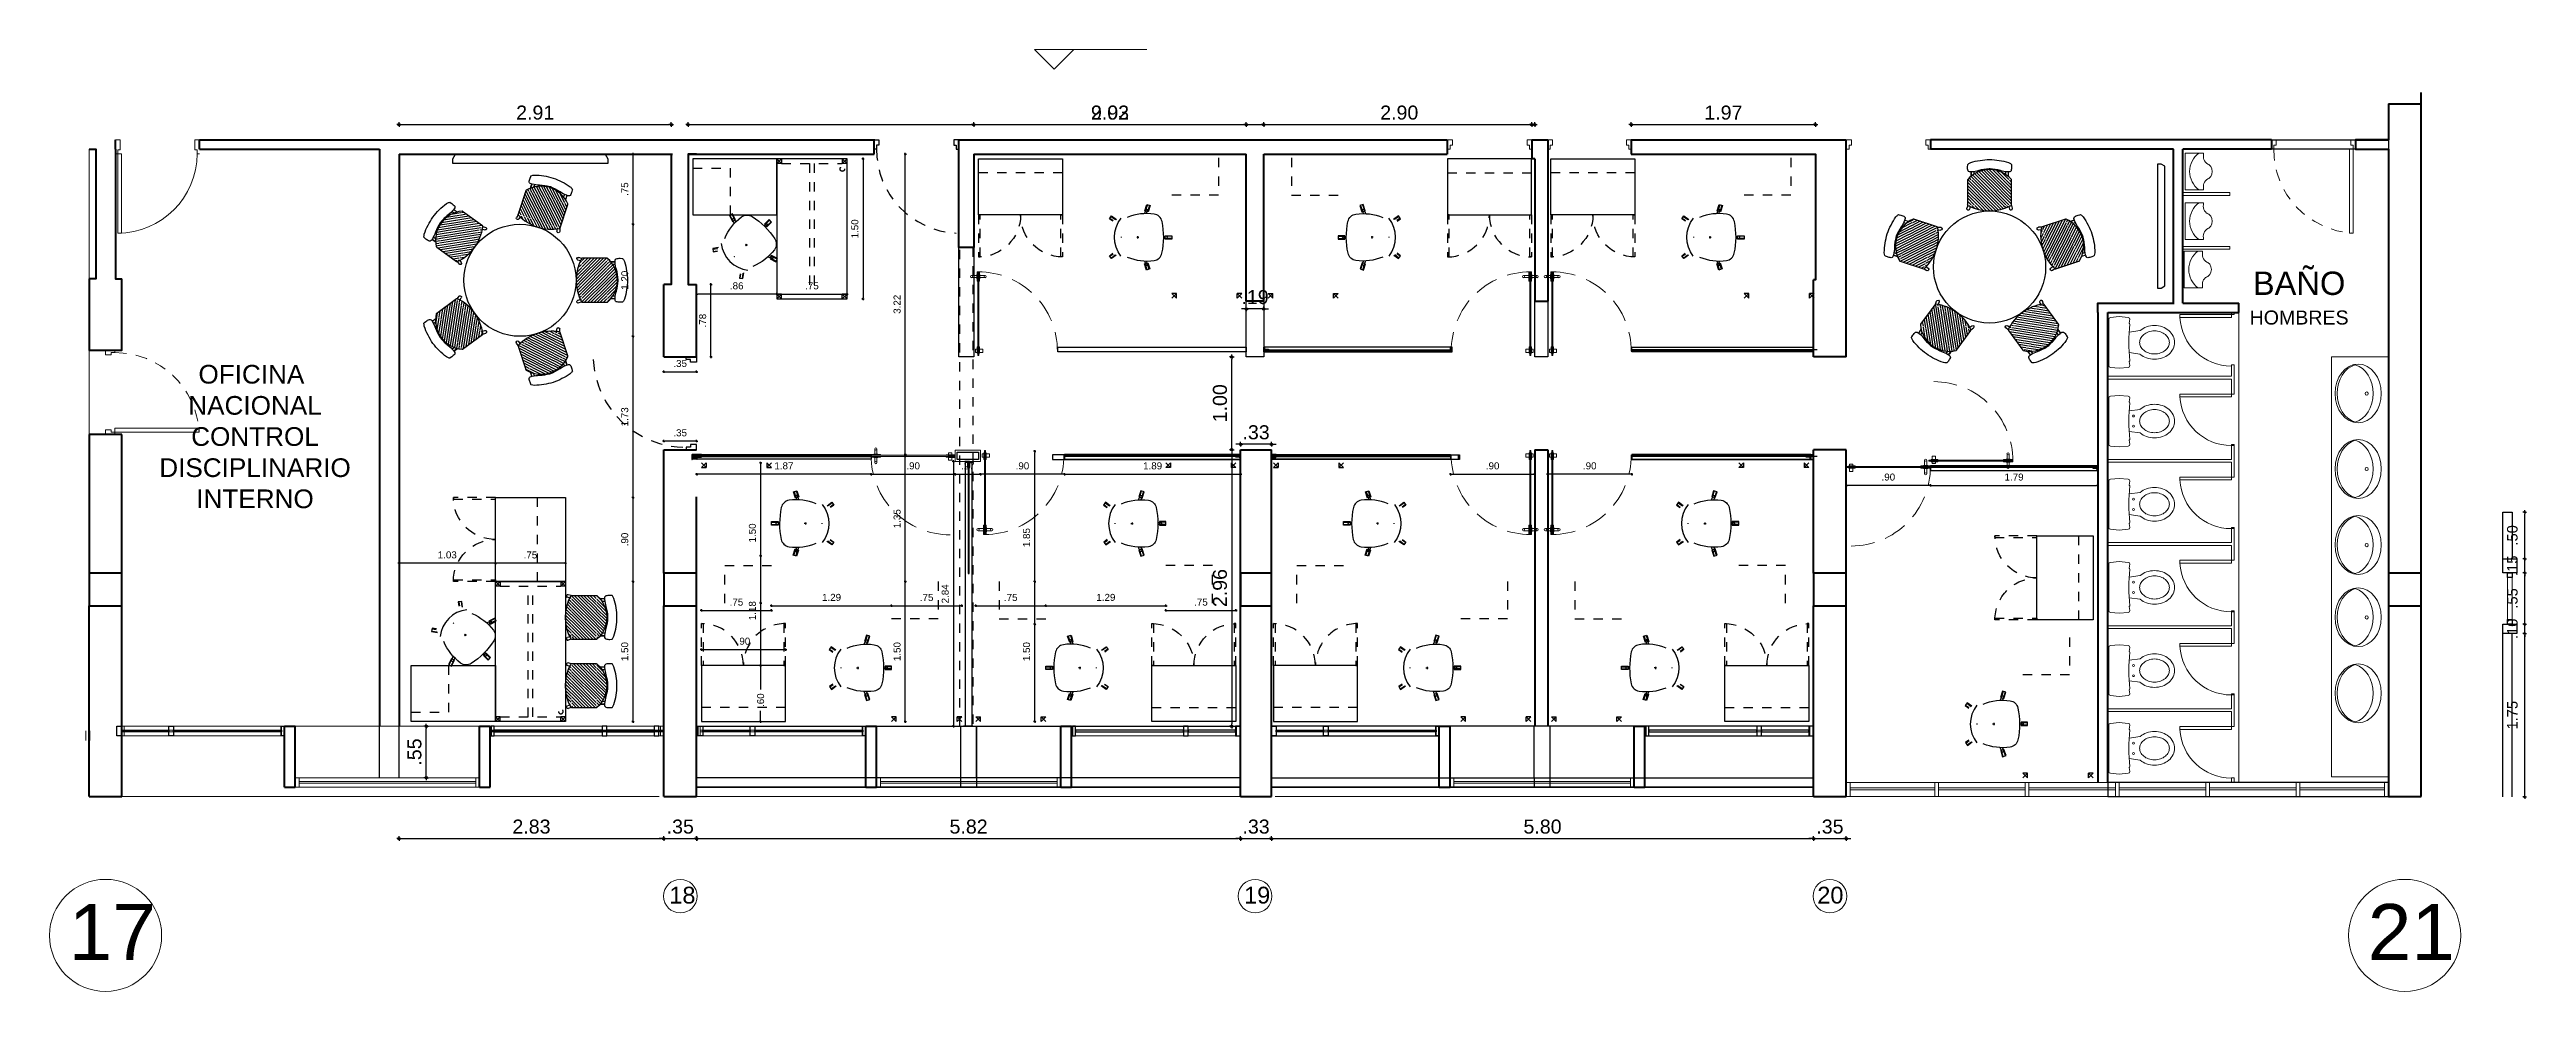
# Model space of a CAD drawing. Header units: millimetres. Extents: x -38 to 179, y -2 to 69.
# Drawn here: x 12.42 to 38.92, y 11.81 to 21.89 of the extents above; entities that cross this region are included whole.
import ezdxf

# ---------------------------------------------------------------- set-up
doc = ezdxf.new("R2010")
doc.units = ezdxf.units.MM
doc.linetypes.add('HIDDEN', pattern=[0.375, 0.25, -0.125])
doc.linetypes.add('HIDDEN2', pattern=[0.1875, 0.125, -0.0625])
doc.layers.get('0').update_dxf_attribs({"color": 255})
for name, color, linetype in [('0.00', 8, 'Continuous'), ('0.05', 6, 'Continuous'), ('A_MOBILIARIO', 6, 'Continuous'), ('D_2o PLANO', 131, 'Continuous'), ('D_4o PLANO', 211, 'Continuous'), ('X_COTAS100', 6, 'Continuous'), ('X_COTAS200', 6, 'Continuous'), ('X_COTAS50', 6, 'Continuous')]:
    doc.layers.add(name, color=color, linetype=linetype)
for name, color, linetype, lineweight in [('0.20', 3, 'Continuous', 20), ('00-Muros', 2, 'Continuous', 30), ('01 GRIS', 253, 'Continuous', 0), ('02 AZUL', 5, 'Continuous', 5), ('03 AMARILLO', 2, 'Continuous', 20), ('04 VERDE', 3, 'Continuous', 15), ('05 MAGENTA', 6, 'Continuous', 30), ('06 ROJO', 1, 'Continuous', 50), ('09 LETRA  EJES', 1, 'Continuous', 50), ('10 CIRCULO EJES', 5, 'Continuous', 15), ('12 COLUMNAS', 4, 'Continuous', 70), ('14 ANTEPECHO', 3, 'Continuous', 15), ('15 DIVISIONES LIVS', 3, 'Continuous', 15), ('A-PLAN5', 195, 'Continuous', 9), ('A_MUEBLES FIJOS', 6, 'Continuous', 5), ('NOMEN', 1, 'Continuous', 0)]:
    doc.layers.add(name, color=color, linetype=linetype, lineweight=lineweight)
doc.styles.get("Standard").update_dxf_attribs({"font": 'arial.ttf'})
doc.styles.add('UNAL PLANEACION', font='arial.ttf')
doc.dimstyles.new('COTAS 100', dxfattribs={"dimscale": 100, "dimtxt": 0.0015, "dimasz": 0.00025, "dimexe": 0, "dimexo": 0.00025, "dimgap": 0.0005, "dimtad": 1, "dimzin": 4, "dimdsep": 46, "dimtxsty": 'UNAL PLANEACION', "dimblk": 'DIMBLK', "dimcen": 1, "dimse1": 1, "dimse2": 1, "dimclrd": 8, "dimclre": 8, "dimclrt": 256, "dimadec": 0, "dimazin": 1, "dimtfac": 1, "dimtix": 1, "dimtmove": 2, "dimatfit": 0, "dimldrblk": 'INDICE', "dimfxl": 1, "dimtolj": 1, "dimtzin": 0, "dimarcsym": 0})
doc.dimstyles.new('COTAS 50', dxfattribs={"dimscale": 50, "dimtxt": 0.0015, "dimasz": 0.00025, "dimexe": 0, "dimexo": 0.00025, "dimgap": 0.001, "dimtad": 1, "dimzin": 4, "dimdsep": 46, "dimtxsty": 'UNAL PLANEACION', "dimblk": 'DIMBLK', "dimcen": 1, "dimse1": 1, "dimse2": 1, "dimclrd": 8, "dimclre": 8, "dimclrt": 256, "dimadec": 0, "dimazin": 1, "dimtfac": 1, "dimtix": 1, "dimtmove": 2, "dimatfit": 0, "dimldrblk": 'INDICE', "dimfxl": 1, "dimtolj": 1, "dimtzin": 0, "dimarcsym": 0})
doc.dimstyles.new('COTAS 75', dxfattribs={"dimscale": 75, "dimtxt": 0.0015, "dimasz": 0.00025, "dimexe": 0, "dimexo": 0.00025, "dimgap": 0.001, "dimtad": 1, "dimzin": 4, "dimdsep": 46, "dimtxsty": 'UNAL PLANEACION', "dimblk": 'DIMBLK', "dimcen": 1, "dimse1": 1, "dimse2": 1, "dimclrd": 8, "dimclre": 8, "dimclrt": 256, "dimadec": 0, "dimazin": 1, "dimtfac": 1, "dimtix": 1, "dimtmove": 2, "dimatfit": 0, "dimldrblk": 'INDICE', "dimfxl": 1, "dimtolj": 1, "dimtzin": 0, "dimarcsym": 0})

msp = doc.modelspace()

# ---------------------------------------------------------------- texts
at = {"layer": '04 VERDE', "width": 1.87293, "attachment_point": 2}
for s, insert, char_height in [('BAÑO\\P{\\H0.6x;HOMBRES }', (36.487, 19.515), 0.25), ('OFICINA  NACIONAL CONTROL DISCIPLINARIO INTERNO', (14.616, 18.516), 0.2)]:
    msp.add_mtext(s, dxfattribs=dict(at, insert=insert, char_height=char_height))
at = {"layer": '09 LETRA  EJES', "attachment_point": 1}
for s, insert, char_height, width in [('17', (12.622, 12.745), 0.6, 0.32056), ('18', (19.049, 12.93), 0.18, 0.09617), ('19', (25.199, 12.93), 0.18, 0.09617), ('20', (31.332, 12.93), 0.18, 0.09617), ('21', (37.222, 12.745), 0.6, 0.32056)]:
    msp.add_mtext(s, dxfattribs=dict(at, insert=insert, char_height=char_height, width=width))

# ---------------------------------------------------------------- blocks, each defined once
blk = doc.blocks.new('PT90M15')
blk.add_lwpolyline([(0.025, 0.1), (0.025, 1), (0.065, 1), (0.065, 0.1)], close=True)
for points in [[(0, 0), (0.05, 0), (0.05, 0.06), (0.025, 0.06), (0.025, 0.1), (0, 0.1)], [(0.9, 0), (0.85, 0), (0.85, 0.06), (0.875, 0.06), (0.875, 0.1), (0.9, 0.1)]]:
    blk.add_lwpolyline(points)
at = {"color": 252, "linetype": 'HIDDEN', "ltscale": 0.5}
blk.add_arc((-0.019, 0.107), 0.894, 359.542, 87.1849, dxfattribs=at)
blk = doc.blocks.new('DIMBLK')
for q in [(-1, 0), (0, 1), (1, 0), (0, -1)]:
    blk.add_line((0, 0), q)
blk.add_circle((0, 0), 0.5)
blk = doc.blocks.new('*D117')
at = {"layer": 'Defpoints', "color": 0, "transparency": 16777216}
for p in [(31.312, 21.089), (29.342, 20.772), (31.312, 20.772)]:
    blk.add_point(p, dxfattribs=at)
at = {"layer": 'X_COTAS100', "color": 8, "lineweight": -2, "transparency": 16777216}
blk.add_line((29.367, 21.089), (31.287, 21.089), dxfattribs=at)
at = {"layer": 'X_COTAS100', "color": 8, "lineweight": -2, "transparency": 16777216, "xscale": 0.025, "yscale": 0.025, "zscale": 0.025, "rotation": 180}
blk.add_blockref('DIMBLK', (29.342, 21.089), dxfattribs=at)
at = {"layer": 'X_COTAS100', "color": 8, "lineweight": -2, "transparency": 16777216, "xscale": 0.025, "yscale": 0.025, "zscale": 0.025}
blk.add_blockref('DIMBLK', (31.312, 21.089), dxfattribs=at)
at = {"layer": 'X_COTAS100', "transparency": 16777216, "insert": (30.327, 21.216), "char_height": 0.15, "attachment_point": 5, "style": 'UNAL PLANEACION'}
blk.add_mtext('\\A1;1.97', dxfattribs=at)
blk = doc.blocks.new('INDICE')
blk.add_line((-0.2, 0), (-1.2, 0))
blk.add_lwpolyline([(-0.5, 0.9), (-0.4, 0.9), (0, 0), (-0.4, -0.9), (-0.5, -0.9), (-0.2, 0)], close=True)
blk = doc.blocks.new('*D118')
at = {"layer": 'Defpoints', "color": 0, "transparency": 16777216}
for p in [(28.308, 21.089), (25.409, 19.202), (28.308, 19.202)]:
    blk.add_point(p, dxfattribs=at)
at = {"layer": 'X_COTAS100', "color": 8, "lineweight": -2, "transparency": 16777216}
blk.add_line((25.434, 21.089), (28.283, 21.089), dxfattribs=at)
at = {"layer": 'X_COTAS100', "color": 8, "lineweight": -2, "transparency": 16777216, "xscale": 0.025, "yscale": 0.025, "zscale": 0.025, "rotation": 180}
blk.add_blockref('DIMBLK', (25.409, 21.089), dxfattribs=at)
at = {"layer": 'X_COTAS100', "color": 8, "lineweight": -2, "transparency": 16777216, "xscale": 0.025, "yscale": 0.025, "zscale": 0.025}
blk.add_blockref('DIMBLK', (28.308, 21.089), dxfattribs=at)
at = {"layer": 'X_COTAS100', "transparency": 16777216, "insert": (26.859, 21.216), "char_height": 0.15, "attachment_point": 5, "style": 'UNAL PLANEACION'}
blk.add_mtext('\\A1;2.90', dxfattribs=at)
blk = doc.blocks.new('*D119')
at = {"layer": 'Defpoints', "color": 0, "transparency": 16777216}
for p in [(25.162, 17.607), (25.067, 14.647), (25.162, 14.647)]:
    blk.add_point(p, dxfattribs=at)
at = {"layer": 'X_COTAS100', "color": 8, "lineweight": -2, "transparency": 16777216}
blk.add_line((25.067, 17.582), (25.067, 14.672), dxfattribs=at)
at = {"layer": 'X_COTAS100', "color": 8, "lineweight": -2, "transparency": 16777216, "xscale": 0.025, "yscale": 0.025, "zscale": 0.025}
for p, rotation in [((25.067, 17.607), 90), ((25.067, 14.647), 270)]:
    blk.add_blockref('DIMBLK', p, dxfattribs=dict(at, rotation=rotation))
at = {"layer": 'X_COTAS100', "transparency": 16777216, "insert": (24.941, 16.127), "char_height": 0.15, "attachment_point": 5, "rotation": 90, "style": 'UNAL PLANEACION'}
blk.add_mtext('\\A1;2.96', dxfattribs=at)
blk = doc.blocks.new('*D120')
at = {"layer": 'Defpoints', "color": 0, "transparency": 16777216}
for p in [(25.067, 18.602), (25.327, 18.602), (25.327, 17.607)]:
    blk.add_point(p, dxfattribs=at)
at = {"layer": 'X_COTAS100', "color": 8, "lineweight": -2, "transparency": 16777216}
blk.add_line((25.067, 17.632), (25.067, 18.577), dxfattribs=at)
at = {"layer": 'X_COTAS100', "color": 8, "lineweight": -2, "transparency": 16777216, "xscale": 0.025, "yscale": 0.025, "zscale": 0.025}
for p, rotation in [((25.067, 18.602), 90), ((25.067, 17.607), 270)]:
    blk.add_blockref('DIMBLK', p, dxfattribs=dict(at, rotation=rotation))
at = {"layer": 'X_COTAS100', "transparency": 16777216, "insert": (24.941, 18.105), "char_height": 0.15, "attachment_point": 5, "rotation": 90, "style": 'UNAL PLANEACION'}
blk.add_mtext('\\A1;1.00', dxfattribs=at)
blk = doc.blocks.new('*D121')
at = {"layer": 'Defpoints', "color": 0, "transparency": 16777216}
for p in [(25.162, 17.667), (25.162, 17.607), (25.492, 17.607)]:
    blk.add_point(p, dxfattribs=at)
at = {"layer": 'X_COTAS100', "color": 8, "lineweight": -2, "transparency": 16777216}
for p, q in [((25.137, 17.667), (25.112, 17.667)), ((25.492, 17.667), (25.162, 17.667)), ((25.517, 17.667), (25.542, 17.667))]:
    blk.add_line(p, q, dxfattribs=at)
at = {"layer": 'X_COTAS100', "color": 8, "lineweight": -2, "transparency": 16777216, "xscale": 0.025, "yscale": 0.025, "zscale": 0.025}
blk.add_blockref('DIMBLK', (25.162, 17.667), dxfattribs=at)
at = {"layer": 'X_COTAS100', "color": 8, "lineweight": -2, "transparency": 16777216, "xscale": 0.025, "yscale": 0.025, "zscale": 0.025, "rotation": 180}
blk.add_blockref('DIMBLK', (25.492, 17.667), dxfattribs=at)
at = {"layer": 'X_COTAS100', "transparency": 16777216, "insert": (25.327, 17.794), "char_height": 0.15, "attachment_point": 5, "style": 'UNAL PLANEACION'}
blk.add_mtext('\\A1;.33', dxfattribs=at)
blk = doc.blocks.new('*D122')
at = {"layer": 'Defpoints', "color": 0, "transparency": 16777216}
for p in [(25.222, 19.202), (25.222, 19.115), (25.409, 19.202)]:
    blk.add_point(p, dxfattribs=at)
at = {"layer": 'X_COTAS100', "color": 8, "lineweight": -2, "transparency": 16777216}
for p, q in [((25.197, 19.115), (25.172, 19.115)), ((25.409, 19.115), (25.222, 19.115)), ((25.434, 19.115), (25.459, 19.115))]:
    blk.add_line(p, q, dxfattribs=at)
at = {"layer": 'X_COTAS100', "color": 8, "lineweight": -2, "transparency": 16777216, "xscale": 0.025, "yscale": 0.025, "zscale": 0.025}
blk.add_blockref('DIMBLK', (25.222, 19.115), dxfattribs=at)
at = {"layer": 'X_COTAS100', "color": 8, "lineweight": -2, "transparency": 16777216, "xscale": 0.025, "yscale": 0.025, "zscale": 0.025, "rotation": 180}
blk.add_blockref('DIMBLK', (25.409, 19.115), dxfattribs=at)
at = {"layer": 'X_COTAS100', "transparency": 16777216, "insert": (25.316, 19.241), "char_height": 0.15, "attachment_point": 5, "style": 'UNAL PLANEACION'}
blk.add_mtext('\\A1;.19', dxfattribs=at)
blk = doc.blocks.new('*D73')
at = {"layer": 'Defpoints', "color": 0, "transparency": 16777216}
for p in [(25.222, 21.089), (22.307, 20.772), (25.222, 20.772)]:
    blk.add_point(p, dxfattribs=at)
at = {"layer": 'X_COTAS100', "color": 8, "lineweight": -2, "transparency": 16777216}
blk.add_line((22.332, 21.089), (25.197, 21.089), dxfattribs=at)
at = {"layer": 'X_COTAS100', "color": 8, "lineweight": -2, "transparency": 16777216, "xscale": 0.025, "yscale": 0.025, "zscale": 0.025, "rotation": 180}
blk.add_blockref('DIMBLK', (22.307, 21.089), dxfattribs=at)
at = {"layer": 'X_COTAS100', "color": 8, "lineweight": -2, "transparency": 16777216, "xscale": 0.025, "yscale": 0.025, "zscale": 0.025}
blk.add_blockref('DIMBLK', (25.222, 21.089), dxfattribs=at)
at = {"layer": 'X_COTAS100', "transparency": 16777216, "insert": (23.764, 21.216), "char_height": 0.15, "attachment_point": 5, "style": 'UNAL PLANEACION'}
blk.add_mtext('\\A1;2.92', dxfattribs=at)
blk = doc.blocks.new('*D74')
at = {"layer": 'Defpoints', "color": 0, "transparency": 16777216}
for p in [(19.07, 21.089), (19.07, 19.377), (16.158, 19.104)]:
    blk.add_point(p, dxfattribs=at)
at = {"layer": 'X_COTAS100', "color": 8, "lineweight": -2, "transparency": 16777216}
blk.add_line((16.183, 21.089), (19.045, 21.089), dxfattribs=at)
at = {"layer": 'X_COTAS100', "color": 8, "lineweight": -2, "transparency": 16777216, "xscale": 0.025, "yscale": 0.025, "zscale": 0.025, "rotation": 180}
blk.add_blockref('DIMBLK', (16.158, 21.089), dxfattribs=at)
at = {"layer": 'X_COTAS100', "color": 8, "lineweight": -2, "transparency": 16777216, "xscale": 0.025, "yscale": 0.025, "zscale": 0.025}
blk.add_blockref('DIMBLK', (19.07, 21.089), dxfattribs=at)
at = {"layer": 'X_COTAS100', "transparency": 16777216, "insert": (17.614, 21.216), "char_height": 0.15, "attachment_point": 5, "style": 'UNAL PLANEACION'}
blk.add_mtext('\\A1;2.91', dxfattribs=at)
blk = doc.blocks.new('*D123')
at = {"layer": 'Defpoints', "color": 0, "transparency": 16777216}
for p in [(28.277, 21.089), (19.25, 20.772), (28.277, 20.772)]:
    blk.add_point(p, dxfattribs=at)
at = {"layer": 'X_COTAS100', "color": 8, "lineweight": -2, "transparency": 16777216}
blk.add_line((19.275, 21.089), (28.252, 21.089), dxfattribs=at)
at = {"layer": 'X_COTAS100', "color": 8, "lineweight": -2, "transparency": 16777216, "xscale": 0.025, "yscale": 0.025, "zscale": 0.025, "rotation": 180}
blk.add_blockref('DIMBLK', (19.25, 21.089), dxfattribs=at)
at = {"layer": 'X_COTAS100', "color": 8, "lineweight": -2, "transparency": 16777216, "xscale": 0.025, "yscale": 0.025, "zscale": 0.025}
blk.add_blockref('DIMBLK', (28.277, 21.089), dxfattribs=at)
at = {"layer": 'X_COTAS100', "transparency": 16777216, "insert": (23.764, 21.216), "char_height": 0.15, "attachment_point": 5, "style": 'UNAL PLANEACION'}
blk.add_mtext('\\A1;9.03', dxfattribs=at)
blk = doc.blocks.new('*D75')
at = {"layer": 'Defpoints', "color": 0, "transparency": 16777216}
for p in [(19.34, 14.102), (25.162, 14.102), (25.162, 13.446)]:
    blk.add_point(p, dxfattribs=at)
at = {"layer": 'X_COTAS100', "color": 8, "lineweight": -2, "transparency": 16777216}
blk.add_line((19.365, 13.446), (25.137, 13.446), dxfattribs=at)
at = {"layer": 'X_COTAS100', "color": 8, "lineweight": -2, "transparency": 16777216, "xscale": 0.025, "yscale": 0.025, "zscale": 0.025, "rotation": 180}
blk.add_blockref('DIMBLK', (19.34, 13.446), dxfattribs=at)
at = {"layer": 'X_COTAS100', "color": 8, "lineweight": -2, "transparency": 16777216, "xscale": 0.025, "yscale": 0.025, "zscale": 0.025}
blk.add_blockref('DIMBLK', (25.162, 13.446), dxfattribs=at)
at = {"layer": 'X_COTAS100', "transparency": 16777216, "insert": (22.251, 13.573), "char_height": 0.15, "attachment_point": 5, "style": 'UNAL PLANEACION'}
blk.add_mtext('\\A1;5.82', dxfattribs=at)
blk = doc.blocks.new('*D76')
at = {"layer": 'Defpoints', "color": 0, "transparency": 16777216}
for p in [(25.162, 13.897), (25.492, 13.897), (25.492, 13.446)]:
    blk.add_point(p, dxfattribs=at)
at = {"layer": 'X_COTAS100', "color": 8, "lineweight": -2, "transparency": 16777216}
for p, q in [((25.137, 13.446), (25.112, 13.446)), ((25.162, 13.446), (25.492, 13.446)), ((25.517, 13.446), (25.542, 13.446))]:
    blk.add_line(p, q, dxfattribs=at)
at = {"layer": 'X_COTAS100', "color": 8, "lineweight": -2, "transparency": 16777216, "xscale": 0.025, "yscale": 0.025, "zscale": 0.025}
blk.add_blockref('DIMBLK', (25.162, 13.446), dxfattribs=at)
at = {"layer": 'X_COTAS100', "color": 8, "lineweight": -2, "transparency": 16777216, "xscale": 0.025, "yscale": 0.025, "zscale": 0.025, "rotation": 180}
blk.add_blockref('DIMBLK', (25.492, 13.446), dxfattribs=at)
at = {"layer": 'X_COTAS100', "transparency": 16777216, "insert": (25.327, 13.573), "char_height": 0.15, "attachment_point": 5, "style": 'UNAL PLANEACION'}
blk.add_mtext('\\A1;.33', dxfattribs=at)
blk = doc.blocks.new('*D77')
at = {"layer": 'Defpoints', "color": 0, "transparency": 16777216}
for p in [(25.492, 14.547), (31.292, 13.897), (31.292, 13.446)]:
    blk.add_point(p, dxfattribs=at)
at = {"layer": 'X_COTAS100', "color": 8, "lineweight": -2, "transparency": 16777216}
blk.add_line((25.517, 13.446), (31.267, 13.446), dxfattribs=at)
at = {"layer": 'X_COTAS100', "color": 8, "lineweight": -2, "transparency": 16777216, "xscale": 0.025, "yscale": 0.025, "zscale": 0.025, "rotation": 180}
blk.add_blockref('DIMBLK', (25.492, 13.446), dxfattribs=at)
at = {"layer": 'X_COTAS100', "color": 8, "lineweight": -2, "transparency": 16777216, "xscale": 0.025, "yscale": 0.025, "zscale": 0.025}
blk.add_blockref('DIMBLK', (31.292, 13.446), dxfattribs=at)
at = {"layer": 'X_COTAS100', "transparency": 16777216, "insert": (28.392, 13.573), "char_height": 0.15, "attachment_point": 5, "style": 'UNAL PLANEACION'}
blk.add_mtext('\\A1;5.80', dxfattribs=at)
blk = doc.blocks.new('*D78')
at = {"layer": 'Defpoints', "color": 0, "transparency": 16777216}
for p in [(16.158, 14.647), (18.99, 14.102), (18.99, 13.446)]:
    blk.add_point(p, dxfattribs=at)
at = {"layer": 'X_COTAS100', "color": 8, "lineweight": -2, "transparency": 16777216}
blk.add_line((16.183, 13.446), (18.965, 13.446), dxfattribs=at)
at = {"layer": 'X_COTAS100', "color": 8, "lineweight": -2, "transparency": 16777216, "xscale": 0.025, "yscale": 0.025, "zscale": 0.025, "rotation": 180}
blk.add_blockref('DIMBLK', (16.158, 13.446), dxfattribs=at)
at = {"layer": 'X_COTAS100', "color": 8, "lineweight": -2, "transparency": 16777216, "xscale": 0.025, "yscale": 0.025, "zscale": 0.025}
blk.add_blockref('DIMBLK', (18.99, 13.446), dxfattribs=at)
at = {"layer": 'X_COTAS100', "transparency": 16777216, "insert": (17.574, 13.573), "char_height": 0.15, "attachment_point": 5, "style": 'UNAL PLANEACION'}
blk.add_mtext('\\A1;2.83', dxfattribs=at)
blk = doc.blocks.new('*D79')
at = {"layer": 'Defpoints', "color": 0, "transparency": 16777216}
for p in [(18.99, 13.897), (19.342, 13.897), (19.342, 13.446)]:
    blk.add_point(p, dxfattribs=at)
at = {"layer": 'X_COTAS100', "color": 8, "lineweight": -2, "transparency": 16777216}
for p, q in [((18.965, 13.446), (18.94, 13.446)), ((18.99, 13.446), (19.342, 13.446)), ((19.367, 13.446), (19.392, 13.446))]:
    blk.add_line(p, q, dxfattribs=at)
at = {"layer": 'X_COTAS100', "color": 8, "lineweight": -2, "transparency": 16777216, "xscale": 0.025, "yscale": 0.025, "zscale": 0.025}
blk.add_blockref('DIMBLK', (18.99, 13.446), dxfattribs=at)
at = {"layer": 'X_COTAS100', "color": 8, "lineweight": -2, "transparency": 16777216, "xscale": 0.025, "yscale": 0.025, "zscale": 0.025, "rotation": 180}
blk.add_blockref('DIMBLK', (19.342, 13.446), dxfattribs=at)
at = {"layer": 'X_COTAS100', "transparency": 16777216, "insert": (19.166, 13.573), "char_height": 0.15, "attachment_point": 5, "style": 'UNAL PLANEACION'}
blk.add_mtext('\\A1;.35', dxfattribs=at)
blk = doc.blocks.new('*D82')
at = {"layer": 'Defpoints', "color": 0, "transparency": 16777216}
for p in [(31.292, 13.897), (31.642, 13.897), (31.642, 13.446)]:
    blk.add_point(p, dxfattribs=at)
at = {"layer": 'X_COTAS100', "color": 8, "lineweight": -2, "transparency": 16777216}
for p, q in [((31.267, 13.446), (31.242, 13.446)), ((31.292, 13.446), (31.642, 13.446)), ((31.667, 13.446), (31.692, 13.446))]:
    blk.add_line(p, q, dxfattribs=at)
at = {"layer": 'X_COTAS100', "color": 8, "lineweight": -2, "transparency": 16777216, "xscale": 0.025, "yscale": 0.025, "zscale": 0.025}
blk.add_blockref('DIMBLK', (31.292, 13.446), dxfattribs=at)
at = {"layer": 'X_COTAS100', "color": 8, "lineweight": -2, "transparency": 16777216, "xscale": 0.025, "yscale": 0.025, "zscale": 0.025, "rotation": 180}
blk.add_blockref('DIMBLK', (31.642, 13.446), dxfattribs=at)
at = {"layer": 'X_COTAS100', "transparency": 16777216, "insert": (31.467, 13.573), "char_height": 0.15, "attachment_point": 5, "style": 'UNAL PLANEACION'}
blk.add_mtext('\\A1;.35', dxfattribs=at)
blk = doc.blocks.new('*D124')
at = {"layer": 'Defpoints', "color": 0, "transparency": 16777216}
for p in [(19.34, 19.377), (19.494, 19.377), (19.34, 18.602)]:
    blk.add_point(p, dxfattribs=at)
at = {"layer": 'X_COTAS50', "color": 8, "lineweight": -2, "transparency": 16777216}
blk.add_line((19.494, 18.615), (19.494, 19.365), dxfattribs=at)
at = {"layer": 'X_COTAS50', "color": 8, "lineweight": -2, "transparency": 16777216, "xscale": 0.0125, "yscale": 0.0125, "zscale": 0.0125}
for p, rotation in [((19.494, 19.377), 90), ((19.494, 18.602), 270)]:
    blk.add_blockref('DIMBLK', p, dxfattribs=dict(at, rotation=rotation))
at = {"layer": 'X_COTAS50', "transparency": 16777216, "insert": (19.406, 18.99), "char_height": 0.075, "attachment_point": 5, "rotation": 90, "style": 'UNAL PLANEACION'}
blk.add_mtext('\\A1;.78', dxfattribs=at)
blk = doc.blocks.new('*D125')
at = {"layer": 'Defpoints', "color": 0, "transparency": 16777216}
for p in [(18.99, 18.602), (19.34, 18.442), (19.34, 18.442)]:
    blk.add_point(p, dxfattribs=at)
at = {"layer": 'X_COTAS50', "color": 8, "lineweight": -2, "transparency": 16777216}
blk.add_line((19.003, 18.442), (19.328, 18.442), dxfattribs=at)
at = {"layer": 'X_COTAS50', "color": 8, "lineweight": -2, "transparency": 16777216, "xscale": 0.0125, "yscale": 0.0125, "zscale": 0.0125, "rotation": 180}
blk.add_blockref('DIMBLK', (18.99, 18.442), dxfattribs=at)
at = {"layer": 'X_COTAS50', "color": 8, "lineweight": -2, "transparency": 16777216, "xscale": 0.0125, "yscale": 0.0125, "zscale": 0.0125}
blk.add_blockref('DIMBLK', (19.34, 18.442), dxfattribs=at)
at = {"layer": 'X_COTAS50', "transparency": 16777216, "insert": (19.165, 18.531), "char_height": 0.075, "attachment_point": 5, "style": 'UNAL PLANEACION'}
blk.add_mtext('\\A1;.35', dxfattribs=at)
blk = doc.blocks.new('*D126')
at = {"layer": 'Defpoints', "color": 0, "transparency": 16777216}
for p in [(18.99, 17.7), (18.99, 17.607), (19.34, 17.607)]:
    blk.add_point(p, dxfattribs=at)
at = {"layer": 'X_COTAS50', "color": 8, "lineweight": -2, "transparency": 16777216}
blk.add_line((19.328, 17.7), (19.003, 17.7), dxfattribs=at)
at = {"layer": 'X_COTAS50', "color": 8, "lineweight": -2, "transparency": 16777216, "xscale": 0.0125, "yscale": 0.0125, "zscale": 0.0125, "rotation": 180}
blk.add_blockref('DIMBLK', (18.99, 17.7), dxfattribs=at)
at = {"layer": 'X_COTAS50', "color": 8, "lineweight": -2, "transparency": 16777216, "xscale": 0.0125, "yscale": 0.0125, "zscale": 0.0125}
blk.add_blockref('DIMBLK', (19.34, 17.7), dxfattribs=at)
at = {"layer": 'X_COTAS50', "transparency": 16777216, "insert": (19.165, 17.789), "char_height": 0.075, "attachment_point": 5, "style": 'UNAL PLANEACION'}
blk.add_mtext('\\A1;.35', dxfattribs=at)
blk = doc.blocks.new('*D83')
at = {"layer": 'Defpoints', "color": 0, "transparency": 16777216}
for p in [(16.158, 14.647), (16.448, 14.647), (16.158, 14.097)]:
    blk.add_point(p, dxfattribs=at)
at = {"layer": 'X_COTAS100', "color": 8, "lineweight": -2, "transparency": 16777216}
blk.add_line((16.448, 14.122), (16.448, 14.622), dxfattribs=at)
at = {"layer": 'X_COTAS100', "color": 8, "lineweight": -2, "transparency": 16777216, "xscale": 0.025, "yscale": 0.025, "zscale": 0.025}
for p, rotation in [((16.448, 14.647), 90), ((16.448, 14.097), 270)]:
    blk.add_blockref('DIMBLK', p, dxfattribs=dict(at, rotation=rotation))
at = {"layer": 'X_COTAS100', "transparency": 16777216, "insert": (16.322, 14.372), "char_height": 0.15, "attachment_point": 5, "rotation": 90, "style": 'UNAL PLANEACION'}
blk.add_mtext('\\A1;.55', dxfattribs=at)
blk = doc.blocks.new('*U13')
at = {"layer": 'A_MOBILIARIO'}
blk.add_lwpolyline([(0, 0), (0.9, 0), (0.9, 0.75), (0, 0.75)], close=True, dxfattribs=at)
at = {"layer": 'A_MOBILIARIO', "linetype": 'HIDDEN', "ltscale": 0.1}
blk.add_lwpolyline([(0, 0.45), (0.9, 0.45)], dxfattribs=at)
at = {"layer": 'A_MOBILIARIO', "color": 252, "linetype": 'HIDDEN', "ltscale": 0.1}
for points in [[(0, 0), (0, -0.45), (0.018, -0.45), (0.018, 0)], [(0.9, 0), (0.9, -0.45), (0.882, -0.45), (0.882, 0)]]:
    blk.add_lwpolyline(points, close=True, dxfattribs=at)
at = {"layer": 'A_MOBILIARIO', "color": 252, "linetype": 'HIDDEN2'}
for centre, start, end in [((0, 0), 270, 0), ((0.9, 0), 180, 270)]:
    blk.add_arc(centre, 0.45, start, end, dxfattribs=at)
blk = doc.blocks.new('MB-SO-PM')
at = {"layer": 'A_MOBILIARIO', "color": 252, "ltscale": 0.1}
for points in [[(-0.172, 0.266), (-0.199, 0.303), (-0.229, 0.282), (-0.192, 0.23)], [(-0.224, 0.285), (-0.19, 0.239)], [(-0.204, 0.3), (-0.178, 0.264)], [(0.191, 0.233), (0.227, 0.283), (0.197, 0.305), (0.17, 0.267)], [(0.202, 0.301), (0.176, 0.265)], [(0.222, 0.287), (0.189, 0.242)], [(-0.348, -0.102), (-0.282, -0.08)], [(-0.341, -0.125), (-0.274, -0.103)], [(0.341, -0.122), (0.275, -0.101)], [(0.349, -0.099), (0.282, -0.078)], [(-0.011, -0.362), (-0.011, -0.292)], [(0.013, -0.362), (0.013, -0.292)]]:
    blk.add_lwpolyline(points, dxfattribs=at)
at = {"layer": 'A_MOBILIARIO'}
for points in [[(0.212, 0.114, -0.134915), (0.249, -0.175, -0.313815), (0.171, -0.258, -0.106624), (-0.17, -0.259, -0.313815), (-0.248, -0.175, -0.134915), (-0.212, 0.114)], [(-0.004, 0.179, -0.001549), (0.004, 0.179, -0.001549)]]:
    blk.add_lwpolyline(points, format="xyb", dxfattribs=at)
for points in [[(0.012, 0), (-0.012, 0)], [(0, 0.012), (0, -0.012)]]:
    blk.add_lwpolyline(points, dxfattribs=at)
at = {"layer": 'A_MOBILIARIO', "color": 252, "ltscale": 0.1}
for points in [[(-0.339, -0.131), (-0.272, -0.109), (-0.284, -0.074), (-0.35, -0.095)], [(0.351, -0.093), (0.284, -0.072), (0.273, -0.107), (0.339, -0.129)], [(0.02, -0.362), (0.02, -0.292), (-0.017, -0.292), (-0.017, -0.362)]]:
    blk.add_lwpolyline(points, close=True, dxfattribs=at)
for points in [[(-0.254, -0.094), (-0.289, -0.104, -1.057066), (-0.293, -0.085), (-0.253, -0.07)], [(0.253, -0.07), (0.295, -0.086, -1.057066), (0.287, -0.103), (0.254, -0.094)], [(0.011, -0.277), (0.01, -0.307, -1.057066), (-0.009, -0.305), (-0.011, -0.277)]]:
    blk.add_lwpolyline(points, format="xyb", dxfattribs=at)
blk.add_arc((0, -0.076), 0.327, 51.6831, 128.4484, dxfattribs=at)
blk = doc.blocks.new('MB-SI-CT')
h = blk.add_hatch()
h.set_pattern_fill('ANSI31', color=252, scale=0.0075)
edge = h.paths.add_edge_path()
edge.add_arc((0, 0.13), 0.311, 41.3044, 138.6956, ccw=False)
edge.add_arc((0.226, 0.329), 0.0103, 0, 41.3044, ccw=False)
edge.add_line((0.236, 0.329), (0.236, 0.067))
edge.add_arc((0.226, 0.067), 0.0103, -61.5917, 0, ccw=False)
edge.add_arc((0, 0.485), 0.485, 241.5917, 298.4083, ccw=False)
edge.add_arc((-0.226, 0.067), 0.0103, 180, 241.5917, ccw=False)
edge.add_line((-0.236, 0.067), (-0.236, 0.329))
edge.add_arc((-0.226, 0.329), 0.0103, 138.6956, 180, ccw=False)
at = {"layer": 'A_MOBILIARIO', "color": 252}
for p, q in [((0.198, 0.37), (0.198, 0.417)), ((-0.233, 0.06), (-0.243, 0.028)), ((-0.207, 0.046), (-0.215, 0.02)), ((0.207, 0.046), (0.215, 0.02)), ((0.233, 0.06), (0.243, 0.028))]:
    blk.add_line(p, q, dxfattribs=at)
at = {"layer": 'A_MOBILIARIO'}
blk.add_line((0.198, 0.37), (0.198, 0.403), dxfattribs=at)
blk.add_lwpolyline([(-0.23, 0.502, 0.247322), (-0.234, 0.493), (-0.235, 0.473, 0.081502), (-0.23, 0.43, 0.224036), (-0.216, 0.419, 0.08102), (-0.192, 0.418, 0.050946), (-0.116, 0.432, -0.052412), (-0.005, 0.451, -0.014862), (0.005, 0.451, -0.052412), (0.116, 0.432, 0.050946), (0.192, 0.418, 0.08102), (0.216, 0.419, 0.224036), (0.23, 0.43, 0.081502), (0.235, 0.473), (0.234, 0.493, 0.247322), (0.23, 0.502, 0.032977), (0.202, 0.518, 0.07399), (0, 0.55, 0.07399), (-0.202, 0.518, 0.032977), (-0.23, 0.502)], format="xyb", dxfattribs=at)
blk.add_lwpolyline([(-0.234, 0.336, -0.452522), (0.234, 0.336, -0.182201), (0.236, 0.329), (0.236, 0.067, -0.275407), (0.231, 0.058, -0.253116), (-0.231, 0.058, -0.275407), (-0.236, 0.067), (-0.236, 0.329, -0.182201)], format="xyb", close=True, dxfattribs=at)
at = {"layer": 'A_MOBILIARIO', "color": 252}
for points in [[(-0.198, 0.417), (-0.198, 0.37)], [(-0.169, 0.42), (-0.169, 0.392)], [(0.169, 0.42), (0.169, 0.392)], [(0.198, 0.417), (0.198, 0.37)]]:
    blk.add_lwpolyline(points, dxfattribs=at)
for centre, start, end in [((-0.229, 0.024), 162.7298, 342.7298), ((0.229, 0.024), 197.2702, 17.2702)]:
    blk.add_arc(centre, 0.0149, start, end, dxfattribs=at)
blk = doc.blocks.new('MB-ETL-150x165')
at = {"layer": 'A_MOBILIARIO'}
for points in [[(0.75, 0), (0.75, 1.5), (0, 1.5), (0, 0)], [(0.75, 0), (1.65, 0), (1.65, 0.6), (0.75, 0.6)]]:
    blk.add_lwpolyline(points, close=True, dxfattribs=at)
at = {"layer": 'A_MOBILIARIO', "color": 252, "linetype": 'HIDDEN2', "ltscale": 0.1}
for points in [[(0, 1.5), (0.05, 1.45)], [(0, 1.45), (0.05, 1.5)], [(0, 1.45), (0.05, 1.45)], [(0.05, 1.5), (0.05, 1.45)], [(0.7, 1.5), (0.7, 1.45)], [(0.75, 1.5), (0.7, 1.45)], [(0.75, 1.45), (0.7, 1.5)], [(0.7, 1.45), (0.75, 1.45)], [(0, 0.05), (0.05, 0.05)], [(0, 0), (0.05, 0.05)], [(0, 0.05), (0.05, 0)], [(0.05, 0), (0.05, 0.05)], [(0.7, 0), (0.7, 0.05)], [(0.75, 0), (0.7, 0.05)], [(0.75, 0.05), (0.7, 0)], [(0.7, 0.05), (0.75, 0.05)]]:
    blk.add_lwpolyline(points, dxfattribs=at)
at = {"layer": 'A_MOBILIARIO', "color": 252, "linetype": 'HIDDEN2', "ltscale": 0.25}
for points in [[(0.7, 1.45), (0.05, 1.45)], [(0.35, 0.05), (0.35, 1.45)], [(0.4, 0.05), (0.4, 1.45)], [(1.65, 0.1), (1.25, 0.1), (1.25, 0.6)], [(0.7, 0.05), (0.05, 0.05)]]:
    blk.add_lwpolyline(points, dxfattribs=at)
at = {"layer": 'A_MOBILIARIO', "color": 252, "linetype": 'HIDDEN', "ltscale": 0.25}
blk.add_circle((0.05, 0.109), 0.025, dxfattribs=at)
blk = doc.blocks.new('MB-MA-120')
at = {"layer": 'A_MOBILIARIO', "color": 4}
blk.add_circle((0, 0), 0.6, dxfattribs=at)
blk = doc.blocks.new('*D84')
at = {"layer": 'Defpoints', "color": 0, "transparency": 16777216}
for p in [(17.188, 16.393), (17.188, 16.197), (17.938, 14.697)]:
    blk.add_point(p, dxfattribs=at)
at = {"layer": 'X_COTAS50', "color": 8, "lineweight": -2, "transparency": 16777216}
blk.add_line((17.926, 16.393), (17.201, 16.393), dxfattribs=at)
at = {"layer": 'X_COTAS50', "color": 8, "lineweight": -2, "transparency": 16777216, "xscale": 0.0125, "yscale": 0.0125, "zscale": 0.0125, "rotation": 180}
blk.add_blockref('DIMBLK', (17.188, 16.393), dxfattribs=at)
at = {"layer": 'X_COTAS50', "color": 8, "lineweight": -2, "transparency": 16777216, "xscale": 0.0125, "yscale": 0.0125, "zscale": 0.0125}
blk.add_blockref('DIMBLK', (17.938, 16.393), dxfattribs=at)
at = {"layer": 'X_COTAS50', "transparency": 16777216, "insert": (17.563, 16.481), "char_height": 0.075, "attachment_point": 5, "style": 'UNAL PLANEACION'}
blk.add_mtext('\\A1;.75', dxfattribs=at)
blk = doc.blocks.new('*D85')
at = {"layer": 'Defpoints', "color": 0, "transparency": 16777216}
for p in [(16.158, 16.393), (16.158, 16.287), (17.188, 16.197)]:
    blk.add_point(p, dxfattribs=at)
at = {"layer": 'X_COTAS50', "color": 8, "lineweight": -2, "transparency": 16777216}
blk.add_line((17.176, 16.393), (16.171, 16.393), dxfattribs=at)
at = {"layer": 'X_COTAS50', "color": 8, "lineweight": -2, "transparency": 16777216, "xscale": 0.0125, "yscale": 0.0125, "zscale": 0.0125, "rotation": 180}
blk.add_blockref('DIMBLK', (16.158, 16.393), dxfattribs=at)
at = {"layer": 'X_COTAS50', "color": 8, "lineweight": -2, "transparency": 16777216, "xscale": 0.0125, "yscale": 0.0125, "zscale": 0.0125}
blk.add_blockref('DIMBLK', (17.188, 16.393), dxfattribs=at)
at = {"layer": 'X_COTAS50', "transparency": 16777216, "insert": (16.673, 16.482), "char_height": 0.075, "attachment_point": 5, "style": 'UNAL PLANEACION'}
blk.add_mtext('\\A1;1.03', dxfattribs=at)
blk = doc.blocks.new('*D86')
at = {"layer": 'Defpoints', "color": 0, "transparency": 16777216}
for p in [(17.938, 16.197), (18.661, 16.197), (17.938, 14.697)]:
    blk.add_point(p, dxfattribs=at)
at = {"layer": 'X_COTAS50', "color": 8, "lineweight": -2, "transparency": 16777216}
blk.add_line((18.661, 14.71), (18.661, 16.185), dxfattribs=at)
at = {"layer": 'X_COTAS50', "color": 8, "lineweight": -2, "transparency": 16777216, "xscale": 0.0125, "yscale": 0.0125, "zscale": 0.0125}
for p, rotation in [((18.661, 16.197), 90), ((18.661, 14.697), 270)]:
    blk.add_blockref('DIMBLK', p, dxfattribs=dict(at, rotation=rotation))
at = {"layer": 'X_COTAS50', "transparency": 16777216, "insert": (18.572, 15.447), "char_height": 0.075, "attachment_point": 5, "rotation": 90, "style": 'UNAL PLANEACION'}
blk.add_mtext('\\A1;1.50', dxfattribs=at)
blk = doc.blocks.new('*D87')
at = {"layer": 'Defpoints', "color": 0, "transparency": 16777216}
for p in [(17.938, 17.097), (18.661, 17.097), (17.938, 16.197)]:
    blk.add_point(p, dxfattribs=at)
at = {"layer": 'X_COTAS50', "color": 8, "lineweight": -2, "transparency": 16777216}
blk.add_line((18.661, 16.21), (18.661, 17.085), dxfattribs=at)
at = {"layer": 'X_COTAS50', "color": 8, "lineweight": -2, "transparency": 16777216, "xscale": 0.0125, "yscale": 0.0125, "zscale": 0.0125}
for p, rotation in [((18.661, 17.097), 90), ((18.661, 16.197), 270)]:
    blk.add_blockref('DIMBLK', p, dxfattribs=dict(at, rotation=rotation))
at = {"layer": 'X_COTAS50', "transparency": 16777216, "insert": (18.572, 16.647), "char_height": 0.075, "attachment_point": 5, "rotation": 90, "style": 'UNAL PLANEACION'}
blk.add_mtext('\\A1;.90', dxfattribs=at)
blk = doc.blocks.new('*D88')
at = {"layer": 'Defpoints', "color": 0, "transparency": 16777216}
for p in [(17.451, 18.822), (18.661, 18.822), (17.938, 17.097)]:
    blk.add_point(p, dxfattribs=at)
at = {"layer": 'X_COTAS50', "color": 8, "lineweight": -2, "transparency": 16777216}
blk.add_line((18.661, 17.11), (18.661, 18.81), dxfattribs=at)
at = {"layer": 'X_COTAS50', "color": 8, "lineweight": -2, "transparency": 16777216, "xscale": 0.0125, "yscale": 0.0125, "zscale": 0.0125}
for p, rotation in [((18.661, 18.822), 90), ((18.661, 17.097), 270)]:
    blk.add_blockref('DIMBLK', p, dxfattribs=dict(at, rotation=rotation))
at = {"layer": 'X_COTAS50', "transparency": 16777216, "insert": (18.572, 17.96), "char_height": 0.075, "attachment_point": 5, "rotation": 90, "style": 'UNAL PLANEACION'}
blk.add_mtext('\\A1;1.73', dxfattribs=at)
blk = doc.blocks.new('*D89')
at = {"layer": 'Defpoints', "color": 0, "transparency": 16777216}
for p in [(17.451, 20.022), (18.661, 20.022), (17.451, 18.822)]:
    blk.add_point(p, dxfattribs=at)
at = {"layer": 'X_COTAS50', "color": 8, "lineweight": -2, "transparency": 16777216}
blk.add_line((18.661, 18.835), (18.661, 20.01), dxfattribs=at)
at = {"layer": 'X_COTAS50', "color": 8, "lineweight": -2, "transparency": 16777216, "xscale": 0.0125, "yscale": 0.0125, "zscale": 0.0125}
for p, rotation in [((18.661, 20.022), 90), ((18.661, 18.822), 270)]:
    blk.add_blockref('DIMBLK', p, dxfattribs=dict(at, rotation=rotation))
at = {"layer": 'X_COTAS50', "transparency": 16777216, "insert": (18.572, 19.422), "char_height": 0.075, "attachment_point": 5, "rotation": 90, "style": 'UNAL PLANEACION'}
blk.add_mtext('\\A1;1.20', dxfattribs=at)
blk = doc.blocks.new('*D90')
at = {"layer": 'Defpoints', "color": 0, "transparency": 16777216}
for p in [(16.138, 20.772), (18.661, 20.772), (17.451, 20.022)]:
    blk.add_point(p, dxfattribs=at)
at = {"layer": 'X_COTAS50', "color": 8, "lineweight": -2, "transparency": 16777216}
blk.add_line((18.661, 20.035), (18.661, 20.76), dxfattribs=at)
at = {"layer": 'X_COTAS50', "color": 8, "lineweight": -2, "transparency": 16777216, "xscale": 0.0125, "yscale": 0.0125, "zscale": 0.0125}
for p, rotation in [((18.661, 20.772), 90), ((18.661, 20.022), 270)]:
    blk.add_blockref('DIMBLK', p, dxfattribs=dict(at, rotation=rotation))
at = {"layer": 'X_COTAS50', "transparency": 16777216, "insert": (18.572, 20.397), "char_height": 0.075, "attachment_point": 5, "rotation": 90, "style": 'UNAL PLANEACION'}
blk.add_mtext('\\A1;.75', dxfattribs=at)
blk = doc.blocks.new('*D91')
at = {"layer": 'Defpoints', "color": 0, "transparency": 16777216}
for p in [(20.2, 19.483), (20.95, 19.483), (20.95, 19.274)]:
    blk.add_point(p, dxfattribs=at)
at = {"layer": 'X_COTAS50', "color": 8, "lineweight": -2, "transparency": 16777216}
blk.add_line((20.213, 19.274), (20.938, 19.274), dxfattribs=at)
at = {"layer": 'X_COTAS50', "color": 8, "lineweight": -2, "transparency": 16777216, "xscale": 0.0125, "yscale": 0.0125, "zscale": 0.0125, "rotation": 180}
blk.add_blockref('DIMBLK', (20.2, 19.274), dxfattribs=at)
at = {"layer": 'X_COTAS50', "color": 8, "lineweight": -2, "transparency": 16777216, "xscale": 0.0125, "yscale": 0.0125, "zscale": 0.0125}
blk.add_blockref('DIMBLK', (20.95, 19.274), dxfattribs=at)
at = {"layer": 'X_COTAS50', "transparency": 16777216, "insert": (20.575, 19.362), "char_height": 0.075, "attachment_point": 5, "style": 'UNAL PLANEACION'}
blk.add_mtext('\\A1;.75', dxfattribs=at)
blk = doc.blocks.new('*D92')
at = {"layer": 'Defpoints', "color": 0, "transparency": 16777216}
for p in [(20.95, 20.722), (20.95, 19.222), (21.122, 19.222)]:
    blk.add_point(p, dxfattribs=at)
at = {"layer": 'X_COTAS50', "color": 8, "lineweight": -2, "transparency": 16777216}
blk.add_line((21.122, 20.71), (21.122, 19.235), dxfattribs=at)
at = {"layer": 'X_COTAS50', "color": 8, "lineweight": -2, "transparency": 16777216, "xscale": 0.0125, "yscale": 0.0125, "zscale": 0.0125}
for p, rotation in [((21.122, 20.722), 90), ((21.122, 19.222), 270)]:
    blk.add_blockref('DIMBLK', p, dxfattribs=dict(at, rotation=rotation))
at = {"layer": 'X_COTAS50', "transparency": 16777216, "insert": (21.034, 19.972), "char_height": 0.075, "attachment_point": 5, "rotation": 90, "style": 'UNAL PLANEACION'}
blk.add_mtext('\\A1;1.50', dxfattribs=at)
blk = doc.blocks.new('*D93')
at = {"layer": 'Defpoints', "color": 0, "transparency": 16777216}
for p in [(19.34, 19.483), (20.2, 19.483), (19.34, 19.274)]:
    blk.add_point(p, dxfattribs=at)
at = {"layer": 'X_COTAS50', "color": 8, "lineweight": -2, "transparency": 16777216}
blk.add_line((20.188, 19.274), (19.353, 19.274), dxfattribs=at)
at = {"layer": 'X_COTAS50', "color": 8, "lineweight": -2, "transparency": 16777216, "xscale": 0.0125, "yscale": 0.0125, "zscale": 0.0125, "rotation": 180}
blk.add_blockref('DIMBLK', (19.34, 19.274), dxfattribs=at)
at = {"layer": 'X_COTAS50', "color": 8, "lineweight": -2, "transparency": 16777216, "xscale": 0.0125, "yscale": 0.0125, "zscale": 0.0125}
blk.add_blockref('DIMBLK', (20.2, 19.274), dxfattribs=at)
at = {"layer": 'X_COTAS50', "transparency": 16777216, "insert": (19.77, 19.362), "char_height": 0.075, "attachment_point": 5, "style": 'UNAL PLANEACION'}
blk.add_mtext('\\A1;.86', dxfattribs=at)
blk = doc.blocks.new('MB-ET-150x75')
at = {"layer": 'A_MOBILIARIO', "color": 9, "linetype": 'HIDDEN2', "ltscale": 0.1, "true_color": 0xc7c8ca}
for points in [[(1.45, 0.75), (1.45, 0.7)], [(1.5, 0.75), (1.45, 0.7)], [(1.45, 0.75), (1.5, 0.7)], [(1.5, 0.7), (1.45, 0.7)], [(1.45, 0.05), (1.45, 0)], [(1.5, 0.05), (1.45, 0.05)], [(1.5, 0), (1.45, 0.05)], [(1.45, 0), (1.5, 0.05)]]:
    blk.add_lwpolyline(points, dxfattribs=at)
at = {"layer": 'A_MOBILIARIO', "color": 252, "linetype": 'HIDDEN2', "ltscale": 0.25}
blk.add_lwpolyline([(0, 0.5), (0.4, 0.5), (0.4, 0)], dxfattribs=at)
blk = doc.blocks.new('*U12')
at = {"layer": 'A_MOBILIARIO'}
blk.add_lwpolyline([(0, 0), (0.9, 0), (0.9, 0.6), (0, 0.6)], close=True, dxfattribs=at)
at = {"layer": 'A_MOBILIARIO', "linetype": 'HIDDEN', "ltscale": 0.1}
blk.add_lwpolyline([(0, 0.45), (0.9, 0.45)], dxfattribs=at)
at = {"layer": 'A_MOBILIARIO', "color": 252, "linetype": 'HIDDEN', "ltscale": 0.1}
for points in [[(0, 0), (0, -0.45), (0.018, -0.45), (0.018, 0)], [(0.9, 0), (0.9, -0.45), (0.882, -0.45), (0.882, 0)]]:
    blk.add_lwpolyline(points, close=True, dxfattribs=at)
at = {"layer": 'A_MOBILIARIO', "color": 252, "linetype": 'HIDDEN2'}
for centre, start, end in [((0, 0), 270, 0), ((0.9, 0), 180, 270)]:
    blk.add_arc(centre, 0.45, start, end, dxfattribs=at)
blk = doc.blocks.new('*D94')
at = {"layer": 'Defpoints', "color": 0, "transparency": 16777216}
for p in [(23.077, 15.938), (22.327, 15.742), (23.077, 15.742)]:
    blk.add_point(p, dxfattribs=at)
at = {"layer": 'X_COTAS50', "color": 8, "lineweight": -2, "transparency": 16777216}
blk.add_line((22.34, 15.938), (23.065, 15.938), dxfattribs=at)
at = {"layer": 'X_COTAS50', "color": 8, "lineweight": -2, "transparency": 16777216, "xscale": 0.0125, "yscale": 0.0125, "zscale": 0.0125, "rotation": 180}
blk.add_blockref('DIMBLK', (22.327, 15.938), dxfattribs=at)
at = {"layer": 'X_COTAS50', "color": 8, "lineweight": -2, "transparency": 16777216, "xscale": 0.0125, "yscale": 0.0125, "zscale": 0.0125}
blk.add_blockref('DIMBLK', (23.077, 15.938), dxfattribs=at)
at = {"layer": 'X_COTAS50', "transparency": 16777216, "insert": (22.702, 16.026), "char_height": 0.075, "attachment_point": 5, "style": 'UNAL PLANEACION'}
blk.add_mtext('\\A1;.75', dxfattribs=at)
blk = doc.blocks.new('*D95')
at = {"layer": 'Defpoints', "color": 0, "transparency": 16777216}
for p in [(24.362, 16.017), (24.362, 15.938), (23.077, 15.742)]:
    blk.add_point(p, dxfattribs=at)
at = {"layer": 'X_COTAS50', "color": 8, "lineweight": -2, "transparency": 16777216}
blk.add_line((23.09, 15.938), (24.35, 15.938), dxfattribs=at)
at = {"layer": 'X_COTAS50', "color": 8, "lineweight": -2, "transparency": 16777216, "xscale": 0.0125, "yscale": 0.0125, "zscale": 0.0125, "rotation": 180}
blk.add_blockref('DIMBLK', (23.077, 15.938), dxfattribs=at)
at = {"layer": 'X_COTAS50', "color": 8, "lineweight": -2, "transparency": 16777216, "xscale": 0.0125, "yscale": 0.0125, "zscale": 0.0125}
blk.add_blockref('DIMBLK', (24.362, 15.938), dxfattribs=at)
at = {"layer": 'X_COTAS50', "transparency": 16777216, "insert": (23.72, 16.027), "char_height": 0.075, "attachment_point": 5, "style": 'UNAL PLANEACION'}
blk.add_mtext('\\A1;1.29', dxfattribs=at)
blk = doc.blocks.new('*D96')
at = {"layer": 'Defpoints', "color": 0, "transparency": 16777216}
for p in [(24.362, 15.967), (25.112, 15.967), (25.112, 15.888)]:
    blk.add_point(p, dxfattribs=at)
at = {"layer": 'X_COTAS50', "color": 8, "lineweight": -2, "transparency": 16777216}
blk.add_line((24.375, 15.888), (25.1, 15.888), dxfattribs=at)
at = {"layer": 'X_COTAS50', "color": 8, "lineweight": -2, "transparency": 16777216, "xscale": 0.0125, "yscale": 0.0125, "zscale": 0.0125, "rotation": 180}
blk.add_blockref('DIMBLK', (24.362, 15.888), dxfattribs=at)
at = {"layer": 'X_COTAS50', "color": 8, "lineweight": -2, "transparency": 16777216, "xscale": 0.0125, "yscale": 0.0125, "zscale": 0.0125}
blk.add_blockref('DIMBLK', (25.112, 15.888), dxfattribs=at)
at = {"layer": 'X_COTAS50', "transparency": 16777216, "insert": (24.737, 15.976), "char_height": 0.075, "attachment_point": 5, "style": 'UNAL PLANEACION'}
blk.add_mtext('\\A1;.75', dxfattribs=at)
blk = doc.blocks.new('*D97')
at = {"layer": 'Defpoints', "color": 0, "transparency": 16777216}
for p in [(22.959, 16.197), (23.077, 16.197), (23.077, 14.697)]:
    blk.add_point(p, dxfattribs=at)
at = {"layer": 'X_COTAS50', "color": 8, "lineweight": -2, "transparency": 16777216}
blk.add_line((22.959, 14.71), (22.959, 16.185), dxfattribs=at)
at = {"layer": 'X_COTAS50', "color": 8, "lineweight": -2, "transparency": 16777216, "xscale": 0.0125, "yscale": 0.0125, "zscale": 0.0125}
for p, rotation in [((22.959, 16.197), 90), ((22.959, 14.697), 270)]:
    blk.add_blockref('DIMBLK', p, dxfattribs=dict(at, rotation=rotation))
at = {"layer": 'X_COTAS50', "transparency": 16777216, "insert": (22.871, 15.447), "char_height": 0.075, "attachment_point": 5, "rotation": 90, "style": 'UNAL PLANEACION'}
blk.add_mtext('\\A1;1.50', dxfattribs=at)
blk = doc.blocks.new('*D98')
at = {"layer": 'Defpoints', "color": 0, "transparency": 16777216}
for p in [(22.959, 17.592), (23.277, 17.592), (23.077, 15.742)]:
    blk.add_point(p, dxfattribs=at)
at = {"layer": 'X_COTAS50', "color": 8, "lineweight": -2, "transparency": 16777216}
blk.add_line((22.959, 15.755), (22.959, 17.58), dxfattribs=at)
at = {"layer": 'X_COTAS50', "color": 8, "lineweight": -2, "transparency": 16777216, "xscale": 0.0125, "yscale": 0.0125, "zscale": 0.0125}
for p, rotation in [((22.959, 17.592), 90), ((22.959, 15.742), 270)]:
    blk.add_blockref('DIMBLK', p, dxfattribs=dict(at, rotation=rotation))
at = {"layer": 'X_COTAS50', "transparency": 16777216, "insert": (22.871, 16.667), "char_height": 0.075, "attachment_point": 5, "rotation": 90, "style": 'UNAL PLANEACION'}
blk.add_mtext('\\A1;1.85', dxfattribs=at)
blk = doc.blocks.new('*D99')
at = {"layer": 'Defpoints', "color": 0, "transparency": 16777216}
for p in [(20.142, 17.467), (20.026, 15.967), (20.142, 15.967)]:
    blk.add_point(p, dxfattribs=at)
at = {"layer": 'X_COTAS50', "color": 8, "lineweight": -2, "transparency": 16777216}
blk.add_line((20.026, 17.455), (20.026, 15.98), dxfattribs=at)
at = {"layer": 'X_COTAS50', "color": 8, "lineweight": -2, "transparency": 16777216, "xscale": 0.0125, "yscale": 0.0125, "zscale": 0.0125}
for p, rotation in [((20.026, 17.467), 90), ((20.026, 15.967), 270)]:
    blk.add_blockref('DIMBLK', p, dxfattribs=dict(at, rotation=rotation))
at = {"layer": 'X_COTAS50', "transparency": 16777216, "insert": (19.938, 16.717), "char_height": 0.075, "attachment_point": 5, "rotation": 90, "style": 'UNAL PLANEACION'}
blk.add_mtext('\\A1;1.50', dxfattribs=at)
blk = doc.blocks.new('*D100')
at = {"layer": 'Defpoints', "color": 0, "transparency": 16777216}
for p in [(20.142, 16.472), (20.026, 15.297), (20.292, 15.297)]:
    blk.add_point(p, dxfattribs=at)
at = {"layer": 'X_COTAS50', "color": 8, "lineweight": -2, "transparency": 16777216}
blk.add_line((20.026, 16.46), (20.026, 15.31), dxfattribs=at)
at = {"layer": 'X_COTAS50', "color": 8, "lineweight": -2, "transparency": 16777216, "xscale": 0.0125, "yscale": 0.0125, "zscale": 0.0125}
for p, rotation in [((20.026, 16.472), 90), ((20.026, 15.297), 270)]:
    blk.add_blockref('DIMBLK', p, dxfattribs=dict(at, rotation=rotation))
at = {"layer": 'X_COTAS50', "transparency": 16777216, "insert": (19.938, 15.885), "char_height": 0.075, "attachment_point": 5, "rotation": 90, "style": 'UNAL PLANEACION'}
blk.add_mtext('\\A1;1.18', dxfattribs=at)
blk = doc.blocks.new('*D101')
at = {"layer": 'Defpoints', "color": 0, "transparency": 16777216}
for p in [(20.292, 15.297), (20.026, 14.697), (20.292, 14.697)]:
    blk.add_point(p, dxfattribs=at)
at = {"layer": 'X_COTAS50', "color": 8, "lineweight": -2, "transparency": 16777216}
for p, q in [((20.026, 15.285), (20.026, 15.043)), ((20.026, 14.71), (20.026, 14.812))]:
    blk.add_line(p, q, dxfattribs=at)
at = {"layer": 'X_COTAS50', "color": 8, "lineweight": -2, "transparency": 16777216, "xscale": 0.0125, "yscale": 0.0125, "zscale": 0.0125}
for p, rotation in [((20.026, 15.297), 90), ((20.026, 14.697), 270)]:
    blk.add_blockref('DIMBLK', p, dxfattribs=dict(at, rotation=rotation))
at = {"layer": 'X_COTAS50', "transparency": 16777216, "insert": (20.026, 14.927), "char_height": 0.075, "attachment_point": 5, "rotation": 90, "style": 'UNAL PLANEACION'}
blk.add_mtext('\\A1;.60', dxfattribs=at)
blk = doc.blocks.new('*D102')
at = {"layer": 'Defpoints', "color": 0, "transparency": 16777216}
for p in [(21.427, 16.197), (21.574, 16.197), (21.427, 14.697)]:
    blk.add_point(p, dxfattribs=at)
at = {"layer": 'X_COTAS50', "color": 8, "lineweight": -2, "transparency": 16777216}
blk.add_line((21.574, 14.71), (21.574, 16.185), dxfattribs=at)
at = {"layer": 'X_COTAS50', "color": 8, "lineweight": -2, "transparency": 16777216, "xscale": 0.0125, "yscale": 0.0125, "zscale": 0.0125}
for p, rotation in [((21.574, 16.197), 90), ((21.574, 14.697), 270)]:
    blk.add_blockref('DIMBLK', p, dxfattribs=dict(at, rotation=rotation))
at = {"layer": 'X_COTAS50', "transparency": 16777216, "insert": (21.486, 15.447), "char_height": 0.075, "attachment_point": 5, "rotation": 90, "style": 'UNAL PLANEACION'}
blk.add_mtext('\\A1;1.50', dxfattribs=at)
blk = doc.blocks.new('*D103')
at = {"layer": 'Defpoints', "color": 0, "transparency": 16777216}
for p in [(21.208, 17.542), (21.574, 17.542), (21.427, 16.197)]:
    blk.add_point(p, dxfattribs=at)
at = {"layer": 'X_COTAS50', "color": 8, "lineweight": -2, "transparency": 16777216}
blk.add_line((21.574, 16.21), (21.574, 17.53), dxfattribs=at)
at = {"layer": 'X_COTAS50', "color": 8, "lineweight": -2, "transparency": 16777216, "xscale": 0.0125, "yscale": 0.0125, "zscale": 0.0125}
for p, rotation in [((21.574, 17.542), 90), ((21.574, 16.197), 270)]:
    blk.add_blockref('DIMBLK', p, dxfattribs=dict(at, rotation=rotation))
at = {"layer": 'X_COTAS50', "transparency": 16777216, "insert": (21.486, 16.87), "char_height": 0.075, "attachment_point": 5, "rotation": 90, "style": 'UNAL PLANEACION'}
blk.add_mtext('\\A1;1.35', dxfattribs=at)
blk = doc.blocks.new('*D104')
at = {"layer": 'Defpoints', "color": 0, "transparency": 16777216}
for p in [(21.257, 20.772), (21.574, 20.772), (21.207, 17.557)]:
    blk.add_point(p, dxfattribs=at)
at = {"layer": 'X_COTAS50', "color": 8, "lineweight": -2, "transparency": 16777216}
blk.add_line((21.574, 17.57), (21.574, 20.76), dxfattribs=at)
at = {"layer": 'X_COTAS50', "color": 8, "lineweight": -2, "transparency": 16777216, "xscale": 0.0125, "yscale": 0.0125, "zscale": 0.0125}
for p, rotation in [((21.574, 20.772), 90), ((21.574, 17.557), 270)]:
    blk.add_blockref('DIMBLK', p, dxfattribs=dict(at, rotation=rotation))
at = {"layer": 'X_COTAS50', "transparency": 16777216, "insert": (21.486, 19.165), "char_height": 0.075, "attachment_point": 5, "rotation": 90, "style": 'UNAL PLANEACION'}
blk.add_mtext('\\A1;3.22', dxfattribs=at)
blk = doc.blocks.new('*D105')
at = {"layer": 'Defpoints', "color": 0, "transparency": 16777216}
for p in [(19.392, 15.967), (20.142, 15.967), (20.142, 15.888)]:
    blk.add_point(p, dxfattribs=at)
at = {"layer": 'X_COTAS50', "color": 8, "lineweight": -2, "transparency": 16777216}
blk.add_line((19.405, 15.888), (20.13, 15.888), dxfattribs=at)
at = {"layer": 'X_COTAS50', "color": 8, "lineweight": -2, "transparency": 16777216, "xscale": 0.0125, "yscale": 0.0125, "zscale": 0.0125, "rotation": 180}
blk.add_blockref('DIMBLK', (19.392, 15.888), dxfattribs=at)
at = {"layer": 'X_COTAS50', "color": 8, "lineweight": -2, "transparency": 16777216, "xscale": 0.0125, "yscale": 0.0125, "zscale": 0.0125}
blk.add_blockref('DIMBLK', (20.142, 15.888), dxfattribs=at)
at = {"layer": 'X_COTAS50', "transparency": 16777216, "insert": (19.767, 15.976), "char_height": 0.075, "attachment_point": 5, "style": 'UNAL PLANEACION'}
blk.add_mtext('\\A1;.75', dxfattribs=at)
blk = doc.blocks.new('*D106')
at = {"layer": 'Defpoints', "color": 0, "transparency": 16777216}
for p in [(20.142, 16.017), (21.427, 15.938), (21.427, 15.742)]:
    blk.add_point(p, dxfattribs=at)
at = {"layer": 'X_COTAS50', "color": 8, "lineweight": -2, "transparency": 16777216}
blk.add_line((20.155, 15.938), (21.415, 15.938), dxfattribs=at)
at = {"layer": 'X_COTAS50', "color": 8, "lineweight": -2, "transparency": 16777216, "xscale": 0.0125, "yscale": 0.0125, "zscale": 0.0125, "rotation": 180}
blk.add_blockref('DIMBLK', (20.142, 15.938), dxfattribs=at)
at = {"layer": 'X_COTAS50', "color": 8, "lineweight": -2, "transparency": 16777216, "xscale": 0.0125, "yscale": 0.0125, "zscale": 0.0125}
blk.add_blockref('DIMBLK', (21.427, 15.938), dxfattribs=at)
at = {"layer": 'X_COTAS50', "transparency": 16777216, "insert": (20.785, 16.027), "char_height": 0.075, "attachment_point": 5, "style": 'UNAL PLANEACION'}
blk.add_mtext('\\A1;1.29', dxfattribs=at)
blk = doc.blocks.new('*D107')
at = {"layer": 'Defpoints', "color": 0, "transparency": 16777216}
for p in [(22.177, 15.938), (21.427, 15.742), (22.177, 15.742)]:
    blk.add_point(p, dxfattribs=at)
at = {"layer": 'X_COTAS50', "color": 8, "lineweight": -2, "transparency": 16777216}
blk.add_line((21.44, 15.938), (22.165, 15.938), dxfattribs=at)
at = {"layer": 'X_COTAS50', "color": 8, "lineweight": -2, "transparency": 16777216, "xscale": 0.0125, "yscale": 0.0125, "zscale": 0.0125, "rotation": 180}
blk.add_blockref('DIMBLK', (21.427, 15.938), dxfattribs=at)
at = {"layer": 'X_COTAS50', "color": 8, "lineweight": -2, "transparency": 16777216, "xscale": 0.0125, "yscale": 0.0125, "zscale": 0.0125}
blk.add_blockref('DIMBLK', (22.177, 15.938), dxfattribs=at)
at = {"layer": 'X_COTAS50', "transparency": 16777216, "insert": (21.802, 16.026), "char_height": 0.075, "attachment_point": 5, "style": 'UNAL PLANEACION'}
blk.add_mtext('\\A1;.75', dxfattribs=at)
blk = doc.blocks.new('*D108')
at = {"layer": 'Defpoints', "color": 0, "transparency": 16777216}
for p in [(20.292, 15.469), (19.392, 15.297), (20.292, 15.297)]:
    blk.add_point(p, dxfattribs=at)
at = {"layer": 'X_COTAS50', "color": 8, "lineweight": -2, "transparency": 16777216}
blk.add_line((19.405, 15.469), (20.28, 15.469), dxfattribs=at)
at = {"layer": 'X_COTAS50', "color": 8, "lineweight": -2, "transparency": 16777216, "xscale": 0.0125, "yscale": 0.0125, "zscale": 0.0125, "rotation": 180}
blk.add_blockref('DIMBLK', (19.392, 15.469), dxfattribs=at)
at = {"layer": 'X_COTAS50', "color": 8, "lineweight": -2, "transparency": 16777216, "xscale": 0.0125, "yscale": 0.0125, "zscale": 0.0125}
blk.add_blockref('DIMBLK', (20.292, 15.469), dxfattribs=at)
at = {"layer": 'X_COTAS50', "transparency": 16777216, "insert": (19.842, 15.558), "char_height": 0.075, "attachment_point": 5, "style": 'UNAL PLANEACION'}
blk.add_mtext('\\A1;.90', dxfattribs=at)
blk = doc.blocks.new('*D109')
at = {"layer": 'Defpoints', "color": 0, "transparency": 16777216}
for p in [(23.277, 17.567), (25.162, 17.507), (25.162, 17.346)]:
    blk.add_point(p, dxfattribs=at)
at = {"layer": 'X_COTAS50', "color": 8, "lineweight": -2, "transparency": 16777216}
blk.add_line((23.29, 17.346), (25.15, 17.346), dxfattribs=at)
at = {"layer": 'X_COTAS50', "color": 8, "lineweight": -2, "transparency": 16777216, "xscale": 0.0125, "yscale": 0.0125, "zscale": 0.0125, "rotation": 180}
blk.add_blockref('DIMBLK', (23.277, 17.346), dxfattribs=at)
at = {"layer": 'X_COTAS50', "color": 8, "lineweight": -2, "transparency": 16777216, "xscale": 0.0125, "yscale": 0.0125, "zscale": 0.0125}
blk.add_blockref('DIMBLK', (25.162, 17.346), dxfattribs=at)
at = {"layer": 'X_COTAS50', "transparency": 16777216, "insert": (24.22, 17.435), "char_height": 0.075, "attachment_point": 5, "style": 'UNAL PLANEACION'}
blk.add_mtext('\\A1;1.89', dxfattribs=at)
blk = doc.blocks.new('*D110')
at = {"layer": 'Defpoints', "color": 0, "transparency": 16777216}
for p in [(22.377, 17.517), (23.277, 17.542), (22.377, 17.346)]:
    blk.add_point(p, dxfattribs=at)
at = {"layer": 'X_COTAS50', "color": 8, "lineweight": -2, "transparency": 16777216}
blk.add_line((23.265, 17.346), (22.39, 17.346), dxfattribs=at)
at = {"layer": 'X_COTAS50', "color": 8, "lineweight": -2, "transparency": 16777216, "xscale": 0.0125, "yscale": 0.0125, "zscale": 0.0125, "rotation": 180}
blk.add_blockref('DIMBLK', (22.377, 17.346), dxfattribs=at)
at = {"layer": 'X_COTAS50', "color": 8, "lineweight": -2, "transparency": 16777216, "xscale": 0.0125, "yscale": 0.0125, "zscale": 0.0125}
blk.add_blockref('DIMBLK', (23.277, 17.346), dxfattribs=at)
at = {"layer": 'X_COTAS50', "transparency": 16777216, "insert": (22.827, 17.435), "char_height": 0.075, "attachment_point": 5, "style": 'UNAL PLANEACION'}
blk.add_mtext('\\A1;.90', dxfattribs=at)
blk = doc.blocks.new('*D111')
at = {"layer": 'Defpoints', "color": 0, "transparency": 16777216}
for p in [(19.342, 17.567), (21.207, 17.557), (19.342, 17.346)]:
    blk.add_point(p, dxfattribs=at)
at = {"layer": 'X_COTAS50', "color": 8, "lineweight": -2, "transparency": 16777216}
blk.add_line((21.195, 17.346), (19.355, 17.346), dxfattribs=at)
at = {"layer": 'X_COTAS50', "color": 8, "lineweight": -2, "transparency": 16777216, "xscale": 0.0125, "yscale": 0.0125, "zscale": 0.0125, "rotation": 180}
blk.add_blockref('DIMBLK', (19.342, 17.346), dxfattribs=at)
at = {"layer": 'X_COTAS50', "color": 8, "lineweight": -2, "transparency": 16777216, "xscale": 0.0125, "yscale": 0.0125, "zscale": 0.0125}
blk.add_blockref('DIMBLK', (21.207, 17.346), dxfattribs=at)
at = {"layer": 'X_COTAS50', "transparency": 16777216, "insert": (20.275, 17.435), "char_height": 0.075, "attachment_point": 5, "style": 'UNAL PLANEACION'}
blk.add_mtext('\\A1;1.87', dxfattribs=at)
blk = doc.blocks.new('*D112')
at = {"layer": 'Defpoints', "color": 0, "transparency": 16777216}
for p in [(22.108, 17.482), (22.089, 14.647), (22.252, 14.647)]:
    blk.add_point(p, dxfattribs=at)
at = {"layer": 'X_COTAS50', "color": 8, "lineweight": -2, "transparency": 16777216}
blk.add_line((22.089, 17.47), (22.089, 14.66), dxfattribs=at)
at = {"layer": 'X_COTAS50', "color": 8, "lineweight": -2, "transparency": 16777216, "xscale": 0.0125, "yscale": 0.0125, "zscale": 0.0125}
for p, rotation in [((22.089, 17.482), 90), ((22.089, 14.647), 270)]:
    blk.add_blockref('DIMBLK', p, dxfattribs=dict(at, rotation=rotation))
at = {"layer": 'X_COTAS50', "transparency": 16777216, "insert": (22.001, 16.065), "char_height": 0.075, "attachment_point": 5, "rotation": 90, "style": 'UNAL PLANEACION'}
blk.add_mtext('\\A1;2.84', dxfattribs=at)
blk = doc.blocks.new('*D113')
at = {"layer": 'Defpoints', "color": 0, "transparency": 16777216}
for p in [(22.108, 17.567), (22.377, 17.567), (22.377, 17.346)]:
    blk.add_point(p, dxfattribs=at)
at = {"layer": 'X_COTAS50', "color": 8, "lineweight": -2, "transparency": 16777216}
blk.add_line((22.12, 17.346), (22.365, 17.346), dxfattribs=at)
at = {"layer": 'X_COTAS50', "color": 8, "lineweight": -2, "transparency": 16777216, "xscale": 0.0125, "yscale": 0.0125, "zscale": 0.0125, "rotation": 180}
blk.add_blockref('DIMBLK', (22.108, 17.346), dxfattribs=at)
at = {"layer": 'X_COTAS50', "color": 8, "lineweight": -2, "transparency": 16777216, "xscale": 0.0125, "yscale": 0.0125, "zscale": 0.0125}
blk.add_blockref('DIMBLK', (22.377, 17.346), dxfattribs=at)
at = {"layer": 'X_COTAS50', "transparency": 16777216, "insert": (22.243, 17.434), "char_height": 0.075, "attachment_point": 5, "style": 'UNAL PLANEACION'}
blk.add_mtext('\\A1;.27', dxfattribs=at)
blk = doc.blocks.new('*D114')
at = {"layer": 'Defpoints', "color": 0, "transparency": 16777216}
for p in [(21.207, 17.507), (22.108, 17.602), (22.108, 17.346)]:
    blk.add_point(p, dxfattribs=at)
at = {"layer": 'X_COTAS50', "color": 8, "lineweight": -2, "transparency": 16777216}
blk.add_line((21.22, 17.346), (22.095, 17.346), dxfattribs=at)
at = {"layer": 'X_COTAS50', "color": 8, "lineweight": -2, "transparency": 16777216, "xscale": 0.0125, "yscale": 0.0125, "zscale": 0.0125, "rotation": 180}
blk.add_blockref('DIMBLK', (21.207, 17.346), dxfattribs=at)
at = {"layer": 'X_COTAS50', "color": 8, "lineweight": -2, "transparency": 16777216, "xscale": 0.0125, "yscale": 0.0125, "zscale": 0.0125}
blk.add_blockref('DIMBLK', (22.108, 17.346), dxfattribs=at)
at = {"layer": 'X_COTAS50', "transparency": 16777216, "insert": (21.658, 17.435), "char_height": 0.075, "attachment_point": 5, "style": 'UNAL PLANEACION'}
blk.add_mtext('\\A1;.90', dxfattribs=at)
blk = doc.blocks.new('PUERTA VIDRIO BISAGRA PIVOTANTE SIN POZO')
at = {"true_color": 0xc7c8ca, "transparency": 33554687}
h = blk.add_hatch(color=9, dxfattribs=at)
h.dxf.hatch_style = 1
h.paths.add_polyline_path([(98304.511, 103158.252), (98304.511, 103157.358), (98304.512, 103157.357), (98304.521, 103157.357), (98304.523, 103157.358), (98304.523, 103158.252), (98304.521, 103158.253), (98304.512, 103158.253)])
at = {"color": 136, "linetype": 'ByBlock'}
for p, q in [((98304.504, 103158.227), (98304.505, 103158.228)), ((98304.504, 103158.227), (98304.505, 103158.228)), ((98304.504, 103158.16), (98304.504, 103158.227)), ((98304.504, 103158.16), (98304.504, 103158.227)), ((98304.505, 103158.16), (98304.504, 103158.16)), ((98304.505, 103158.16), (98304.504, 103158.16)), ((98304.505, 103158.228), (98304.51, 103158.228)), ((98304.505, 103158.228), (98304.51, 103158.228)), ((98304.51, 103158.16), (98304.505, 103158.16)), ((98304.51, 103158.16), (98304.505, 103158.16)), ((98304.51, 103158.228), (98304.51, 103158.16)), ((98304.51, 103158.228), (98304.51, 103158.16)), ((98304.511, 103158.226), (98304.51, 103158.226)), ((98304.511, 103158.162), (98304.51, 103158.162)), ((98304.524, 103158.226), (98304.523, 103158.226)), ((98304.523, 103158.226), (98304.524, 103158.226)), ((98304.524, 103158.162), (98304.523, 103158.162)), ((98304.523, 103158.162), (98304.524, 103158.162)), ((98304.529, 103158.228), (98304.524, 103158.228)), ((98304.524, 103158.228), (98304.524, 103158.16)), ((98304.529, 103158.228), (98304.524, 103158.228)), ((98304.524, 103158.228), (98304.524, 103158.16)), ((98304.524, 103158.16), (98304.529, 103158.16)), ((98304.524, 103158.16), (98304.529, 103158.16)), ((98304.529, 103158.227), (98304.529, 103158.228)), ((98304.529, 103158.227), (98304.529, 103158.228)), ((98304.529, 103158.16), (98304.529, 103158.227)), ((98304.529, 103158.16), (98304.529, 103158.227)), ((98304.529, 103158.16), (98304.529, 103158.16)), ((98304.529, 103158.16), (98304.529, 103158.16))]:
    blk.add_line(p, q, dxfattribs=at)
blk.add_lwpolyline([(98304.547, 103158.22), (98304.547, 103158.185), (98304.469, 103158.185), (98304.469, 103158.22)], close=True, dxfattribs=at)
at = {"color": 0, "linetype": 'ByBlock'}
for points in [[(98304.511, 103158.252), (98304.511, 103157.358), (98304.512, 103157.357), (98304.521, 103157.357), (98304.523, 103157.358), (98304.523, 103158.252), (98304.521, 103158.253), (98304.512, 103158.253)], [(98304.509, 103157.357), (98304.503, 103157.357), (98304.503, 103157.384), (98304.5, 103157.384), (98304.5, 103157.429), (98304.503, 103157.429), (98304.503, 103157.457), (98304.509, 103157.457), (98304.509, 103157.372)], [(98304.525, 103157.357), (98304.531, 103157.357), (98304.531, 103157.384), (98304.533, 103157.384), (98304.533, 103157.429), (98304.531, 103157.429), (98304.531, 103157.457), (98304.525, 103157.457), (98304.525, 103157.372)]]:
    blk.add_lwpolyline(points, close=True, dxfattribs=at)
for points in [[(98304.5, 103157.418), (98304.445, 103157.418)], [(98304.5, 103157.395), (98304.445, 103157.395)], [(98304.533, 103157.418), (98304.589, 103157.418)], [(98304.533, 103157.395), (98304.588, 103157.395)]]:
    blk.add_lwpolyline(points, dxfattribs=at)
at = {"color": 136, "linetype": 'ByBlock'}
blk.add_circle((98304.517, 103158.202), 0.01, dxfattribs=at)
at = {"color": 0, "linetype": 'ByBlock'}
for centre in [(98304.444, 103157.407), (98304.59, 103157.407)]:
    blk.add_circle(centre, 0.0115, dxfattribs=at)
at = {"color": 8, "linetype": 'HIDDEN'}
blk.add_arc((98304.517, 103158.202), 0.846, 180, 270.3097, dxfattribs=at)
blk = doc.blocks.new('PUERTA VIDRIO ABI')
at = {"true_color": 0xc7c8ca, "transparency": 33554687}
h = blk.add_hatch(color=9, dxfattribs=at)
h.dxf.hatch_style = 1
h.paths.add_polyline_path([(98280.312, 103097.747), (98280.312, 103096.853), (98280.313, 103096.852), (98280.322, 103096.852), (98280.323, 103096.853), (98280.323, 103097.747), (98280.322, 103097.748), (98280.313, 103097.748)])
at = {"color": 136, "linetype": 'ByBlock'}
for p, q in [((98280.305, 103097.722), (98280.305, 103097.723)), ((98280.305, 103097.723), (98280.311, 103097.723)), ((98280.305, 103097.722), (98280.305, 103097.723)), ((98280.305, 103097.723), (98280.311, 103097.723)), ((98280.305, 103097.655), (98280.305, 103097.722)), ((98280.305, 103097.655), (98280.305, 103097.722)), ((98280.311, 103097.723), (98280.311, 103097.654)), ((98280.311, 103097.723), (98280.311, 103097.654)), ((98280.312, 103097.721), (98280.311, 103097.721)), ((98280.324, 103097.721), (98280.323, 103097.721)), ((98280.323, 103097.721), (98280.324, 103097.721)), ((98280.329, 103097.723), (98280.324, 103097.723)), ((98280.324, 103097.723), (98280.324, 103097.654)), ((98280.329, 103097.723), (98280.324, 103097.723)), ((98280.324, 103097.723), (98280.324, 103097.654)), ((98280.33, 103097.722), (98280.329, 103097.723)), ((98280.33, 103097.722), (98280.329, 103097.723)), ((98280.33, 103097.655), (98280.33, 103097.722)), ((98280.33, 103097.655), (98280.33, 103097.722)), ((98280.305, 103097.654), (98280.305, 103097.655)), ((98280.305, 103097.654), (98280.305, 103097.655)), ((98280.311, 103097.654), (98280.305, 103097.654)), ((98280.311, 103097.654), (98280.305, 103097.654)), ((98280.312, 103097.657), (98280.311, 103097.657)), ((98280.324, 103097.657), (98280.323, 103097.657)), ((98280.323, 103097.657), (98280.324, 103097.657)), ((98280.324, 103097.654), (98280.329, 103097.654)), ((98280.324, 103097.654), (98280.329, 103097.654)), ((98280.329, 103097.654), (98280.33, 103097.655)), ((98280.329, 103097.654), (98280.33, 103097.655))]:
    blk.add_line(p, q, dxfattribs=at)
blk.add_lwpolyline([(98280.287, 103097.68), (98280.287, 103097.715), (98280.365, 103097.715), (98280.365, 103097.68)], close=True, dxfattribs=at)
at = {"color": 0, "linetype": 'ByBlock'}
for points in [[(98280.312, 103097.747), (98280.312, 103096.853), (98280.313, 103096.852), (98280.322, 103096.852), (98280.323, 103096.853), (98280.323, 103097.747), (98280.322, 103097.748), (98280.313, 103097.748)], [(98280.309, 103096.852), (98280.303, 103096.852), (98280.303, 103096.879), (98280.301, 103096.879), (98280.301, 103096.924), (98280.303, 103096.924), (98280.303, 103096.952), (98280.309, 103096.952), (98280.309, 103096.867)], [(98280.325, 103096.852), (98280.331, 103096.852), (98280.331, 103096.879), (98280.334, 103096.879), (98280.334, 103096.924), (98280.331, 103096.924), (98280.331, 103096.952), (98280.325, 103096.952), (98280.325, 103096.867)]]:
    blk.add_lwpolyline(points, close=True, dxfattribs=at)
for points in [[(98280.301, 103096.913), (98280.245, 103096.913)], [(98280.301, 103096.89), (98280.246, 103096.89)], [(98280.334, 103096.913), (98280.389, 103096.913)], [(98280.334, 103096.89), (98280.389, 103096.89)]]:
    blk.add_lwpolyline(points, dxfattribs=at)
at = {"color": 136, "linetype": 'ByBlock'}
blk.add_circle((98280.317, 103097.697), 0.01, dxfattribs=at)
at = {"color": 0, "linetype": 'ByBlock'}
for centre in [(98280.244, 103096.902), (98280.39, 103096.902)]:
    blk.add_circle(centre, 0.0115, dxfattribs=at)
at = {"color": 8, "linetype": 'HIDDEN'}
blk.add_arc((98280.317, 103097.697), 0.846, 270, 0.3097, dxfattribs=at)
blk = doc.blocks.new('Perfil divisiones vidrio')
blk.add_lwpolyline([(0.003, 0.03), (0, 0.027), (0, 0), (0.05, 0), (0.05, 0.002), (0.046, 0.005), (0.02, 0.005), (0.02, 0.027), (0.017, 0.03), (0.015, 0.03), (0.015, 0.005), (0.004, 0.005), (0.004, 0.03)], close=True)
blk = doc.blocks.new('*U17')
at = {"layer": '0.00'}
blk.add_lwpolyline([(0.1, 0.02), (0.02, 0.02), (0.02, 0.25), (0.1, 0.25)], close=True, dxfattribs=at)
at = {"layer": '0.20'}
blk.add_lwpolyline([(0.12, 0), (0, 0), (0, 0.27), (0.12, 0.27)], close=True, dxfattribs=at)
blk = doc.blocks.new('*D80')
at = {"layer": 'Defpoints', "color": 0, "transparency": 16777216}
for p in [(27.408, 17.542), (28.308, 17.517), (28.308, 17.346)]:
    blk.add_point(p, dxfattribs=at)
at = {"layer": 'X_COTAS50', "color": 8, "lineweight": -2, "transparency": 16777216}
blk.add_line((27.421, 17.346), (28.296, 17.346), dxfattribs=at)
at = {"layer": 'X_COTAS50', "color": 8, "lineweight": -2, "transparency": 16777216, "xscale": 0.0125, "yscale": 0.0125, "zscale": 0.0125, "rotation": 180}
blk.add_blockref('DIMBLK', (27.408, 17.346), dxfattribs=at)
at = {"layer": 'X_COTAS50', "color": 8, "lineweight": -2, "transparency": 16777216, "xscale": 0.0125, "yscale": 0.0125, "zscale": 0.0125}
blk.add_blockref('DIMBLK', (28.308, 17.346), dxfattribs=at)
at = {"layer": 'X_COTAS50', "transparency": 16777216, "insert": (27.858, 17.435), "char_height": 0.075, "attachment_point": 5, "style": 'UNAL PLANEACION'}
blk.add_mtext('\\A1;.90', dxfattribs=at)
blk = doc.blocks.new('*D81')
at = {"layer": 'Defpoints', "color": 0, "transparency": 16777216}
for p in [(28.447, 17.517), (29.347, 17.542), (28.447, 17.346)]:
    blk.add_point(p, dxfattribs=at)
at = {"layer": 'X_COTAS50', "color": 8, "lineweight": -2, "transparency": 16777216}
blk.add_line((29.335, 17.346), (28.46, 17.346), dxfattribs=at)
at = {"layer": 'X_COTAS50', "color": 8, "lineweight": -2, "transparency": 16777216, "xscale": 0.0125, "yscale": 0.0125, "zscale": 0.0125, "rotation": 180}
blk.add_blockref('DIMBLK', (28.447, 17.346), dxfattribs=at)
at = {"layer": 'X_COTAS50', "color": 8, "lineweight": -2, "transparency": 16777216, "xscale": 0.0125, "yscale": 0.0125, "zscale": 0.0125}
blk.add_blockref('DIMBLK', (29.347, 17.346), dxfattribs=at)
at = {"layer": 'X_COTAS50', "transparency": 16777216, "insert": (28.897, 17.435), "char_height": 0.075, "attachment_point": 5, "style": 'UNAL PLANEACION'}
blk.add_mtext('\\A1;.90', dxfattribs=at)
blk = doc.blocks.new('*D115')
at = {"layer": 'Defpoints', "color": 0, "transparency": 16777216}
for p in [(32.542, 17.447), (34.332, 17.387), (34.332, 17.226)]:
    blk.add_point(p, dxfattribs=at)
at = {"layer": 'X_COTAS50', "color": 8, "lineweight": -2, "transparency": 16777216}
blk.add_line((32.555, 17.226), (34.32, 17.226), dxfattribs=at)
at = {"layer": 'X_COTAS50', "color": 8, "lineweight": -2, "transparency": 16777216, "xscale": 0.0125, "yscale": 0.0125, "zscale": 0.0125, "rotation": 180}
blk.add_blockref('DIMBLK', (32.542, 17.226), dxfattribs=at)
at = {"layer": 'X_COTAS50', "color": 8, "lineweight": -2, "transparency": 16777216, "xscale": 0.0125, "yscale": 0.0125, "zscale": 0.0125}
blk.add_blockref('DIMBLK', (34.332, 17.226), dxfattribs=at)
at = {"layer": 'X_COTAS50', "transparency": 16777216, "insert": (33.437, 17.315), "char_height": 0.075, "attachment_point": 5, "style": 'UNAL PLANEACION'}
blk.add_mtext('\\A1;1.79', dxfattribs=at)
blk = doc.blocks.new('*D116')
at = {"layer": 'Defpoints', "color": 0, "transparency": 16777216}
for p in [(31.642, 17.422), (32.542, 17.422), (31.642, 17.226)]:
    blk.add_point(p, dxfattribs=at)
at = {"layer": 'X_COTAS50', "color": 8, "lineweight": -2, "transparency": 16777216}
blk.add_line((32.53, 17.226), (31.655, 17.226), dxfattribs=at)
at = {"layer": 'X_COTAS50', "color": 8, "lineweight": -2, "transparency": 16777216, "xscale": 0.0125, "yscale": 0.0125, "zscale": 0.0125, "rotation": 180}
blk.add_blockref('DIMBLK', (31.642, 17.226), dxfattribs=at)
at = {"layer": 'X_COTAS50', "color": 8, "lineweight": -2, "transparency": 16777216, "xscale": 0.0125, "yscale": 0.0125, "zscale": 0.0125}
blk.add_blockref('DIMBLK', (32.542, 17.226), dxfattribs=at)
at = {"layer": 'X_COTAS50', "transparency": 16777216, "insert": (32.092, 17.315), "char_height": 0.075, "attachment_point": 5, "style": 'UNAL PLANEACION'}
blk.add_mtext('\\A1;.90', dxfattribs=at)
blk = doc.blocks.new('*D145')
at = {"layer": 'Defpoints', "color": 0, "ltscale": 0.2, "transparency": 16777216}
for p in [(38.766, 15.641), (38.901, 15.641), (38.766, 13.891)]:
    blk.add_point(p, dxfattribs=at)
at = {"layer": 'X_COTAS200', "color": 8, "lineweight": -2, "ltscale": 0.2, "transparency": 16777216}
blk.add_line((38.901, 13.91), (38.901, 15.623), dxfattribs=at)
at = {"layer": 'X_COTAS200', "color": 8, "lineweight": -2, "ltscale": 0.2, "transparency": 16777216, "xscale": 0.01875, "yscale": 0.01875, "zscale": 0.01875}
for p, rotation in [((38.901, 15.641), 90), ((38.901, 13.891), 270)]:
    blk.add_blockref('DIMBLK', p, dxfattribs=dict(at, rotation=rotation))
at = {"layer": 'X_COTAS200', "ltscale": 0.2, "transparency": 16777216, "insert": (38.769, 14.766), "char_height": 0.1125, "attachment_point": 5, "rotation": 90, "style": 'UNAL PLANEACION'}
blk.add_mtext('\\A1;1.75', dxfattribs=at)
blk = doc.blocks.new('*D146')
at = {"layer": 'Defpoints', "color": 0, "ltscale": 0.2, "transparency": 16777216}
for p in [(38.816, 15.741), (38.816, 15.641), (38.901, 15.741)]:
    blk.add_point(p, dxfattribs=at)
at = {"layer": 'X_COTAS200', "color": 8, "lineweight": -2, "ltscale": 0.2, "transparency": 16777216}
for p, q in [((38.901, 15.76), (38.901, 15.779)), ((38.901, 15.641), (38.901, 15.741)), ((38.901, 15.623), (38.901, 15.604))]:
    blk.add_line(p, q, dxfattribs=at)
at = {"layer": 'X_COTAS200', "color": 8, "lineweight": -2, "ltscale": 0.2, "transparency": 16777216, "xscale": 0.01875, "yscale": 0.01875, "zscale": 0.01875}
for p, rotation in [((38.901, 15.741), 270), ((38.901, 15.641), 90)]:
    blk.add_blockref('DIMBLK', p, dxfattribs=dict(at, rotation=rotation))
at = {"layer": 'X_COTAS200', "ltscale": 0.2, "transparency": 16777216, "insert": (38.769, 15.691), "char_height": 0.1125, "attachment_point": 5, "rotation": 90, "style": 'UNAL PLANEACION'}
blk.add_mtext('\\A1;.10', dxfattribs=at)
blk = doc.blocks.new('*D147')
at = {"layer": 'Defpoints', "color": 0, "ltscale": 0.2, "transparency": 16777216}
for p in [(38.816, 16.291), (38.901, 16.291), (38.816, 15.741)]:
    blk.add_point(p, dxfattribs=at)
at = {"layer": 'X_COTAS200', "color": 8, "lineweight": -2, "ltscale": 0.2, "transparency": 16777216}
blk.add_line((38.901, 15.76), (38.901, 16.273), dxfattribs=at)
at = {"layer": 'X_COTAS200', "color": 8, "lineweight": -2, "ltscale": 0.2, "transparency": 16777216, "xscale": 0.01875, "yscale": 0.01875, "zscale": 0.01875}
for p, rotation in [((38.901, 16.291), 90), ((38.901, 15.741), 270)]:
    blk.add_blockref('DIMBLK', p, dxfattribs=dict(at, rotation=rotation))
at = {"layer": 'X_COTAS200', "ltscale": 0.2, "transparency": 16777216, "insert": (38.769, 16.016), "char_height": 0.1125, "attachment_point": 5, "rotation": 90, "style": 'UNAL PLANEACION'}
blk.add_mtext('\\A1;.55', dxfattribs=at)
blk = doc.blocks.new('*D148')
at = {"layer": 'Defpoints', "color": 0, "ltscale": 0.2, "transparency": 16777216}
for p in [(38.816, 16.441), (38.901, 16.441), (38.816, 16.291)]:
    blk.add_point(p, dxfattribs=at)
at = {"layer": 'X_COTAS200', "color": 8, "lineweight": -2, "ltscale": 0.2, "transparency": 16777216}
for p, q in [((38.901, 16.46), (38.901, 16.479)), ((38.901, 16.291), (38.901, 16.441)), ((38.901, 16.273), (38.901, 16.254))]:
    blk.add_line(p, q, dxfattribs=at)
at = {"layer": 'X_COTAS200', "color": 8, "lineweight": -2, "ltscale": 0.2, "transparency": 16777216, "xscale": 0.01875, "yscale": 0.01875, "zscale": 0.01875}
for p, rotation in [((38.901, 16.441), 270), ((38.901, 16.291), 90)]:
    blk.add_blockref('DIMBLK', p, dxfattribs=dict(at, rotation=rotation))
at = {"layer": 'X_COTAS200', "ltscale": 0.2, "transparency": 16777216, "insert": (38.769, 16.366), "char_height": 0.1125, "attachment_point": 5, "rotation": 90, "style": 'UNAL PLANEACION'}
blk.add_mtext('\\A1;.15', dxfattribs=at)
blk = doc.blocks.new('*D149')
at = {"layer": 'Defpoints', "color": 0, "ltscale": 0.2, "transparency": 16777216}
for p in [(38.766, 16.941), (38.901, 16.941), (38.766, 16.441)]:
    blk.add_point(p, dxfattribs=at)
at = {"layer": 'X_COTAS200', "color": 8, "lineweight": -2, "ltscale": 0.2, "transparency": 16777216}
blk.add_line((38.901, 16.46), (38.901, 16.923), dxfattribs=at)
at = {"layer": 'X_COTAS200', "color": 8, "lineweight": -2, "ltscale": 0.2, "transparency": 16777216, "xscale": 0.01875, "yscale": 0.01875, "zscale": 0.01875}
for p, rotation in [((38.901, 16.941), 90), ((38.901, 16.441), 270)]:
    blk.add_blockref('DIMBLK', p, dxfattribs=dict(at, rotation=rotation))
at = {"layer": 'X_COTAS200', "ltscale": 0.2, "transparency": 16777216, "insert": (38.769, 16.691), "char_height": 0.1125, "attachment_point": 5, "rotation": 90, "style": 'UNAL PLANEACION'}
blk.add_mtext('\\A1;.50', dxfattribs=at)
blk = doc.blocks.new('mampf')
at = {"layer": '0.05', "color": 150, "elevation": -0.01}
blk.add_lwpolyline([(-1.599, -0.02), (-1.599, 0.03), (0.416, 0.03), (0.416, -0.02)], close=True, dxfattribs=at)
blk = doc.blocks.new('ventana fachada uriel gran')
at = {"color": 3}
for points in [[(-0.055, 0.65), (-0.005, 0.65), (-0.005, 0.55), (-0.055, 0.55)], [(-0.005, 0.61), (0.501, 0.61), (0.501, 0.59), (-0.005, 0.59)], [(0.501, 0.65), (0.551, 0.65), (0.551, 0.55), (0.501, 0.55)], [(0.551, 0.61), (1.706, 0.61), (1.706, 0.59), (0.551, 0.59)], [(1.706, 0.65), (1.74, 0.65), (1.74, 0.55), (1.706, 0.55)]]:
    blk.add_lwpolyline(points, close=True, dxfattribs=at)
blk = doc.blocks.new('ventanas complet onci')
at = {"elevation": -1.48}
blk.add_lwpolyline([(-12.355, 0.61), (-10.497, 0.61), (-10.497, 0.59), (-12.355, 0.59)], close=True, dxfattribs=at)
at = {"color": 3}
for p in [(-16.295, 0, -1.48), (-10.075, 0, -1.48), (-3.94, 0, -1.48)]:
    blk.add_blockref('ventana fachada uriel gran', p, dxfattribs=at)
at = {"color": 3, "xscale": -1}
for p in [(-10.605, 0, -1.48), (-4.385, 0, -1.48), (1.75, 0, -1.48)]:
    blk.add_blockref('ventana fachada uriel gran', p, dxfattribs=at)

# ---------------------------------------------------------------- dimensions: what is measured, and where the dimension line sits
at = {"layer": 'X_COTAS100'}
for base, p1, p2, picture, middle in [((19.07, 21.089), (16.158, 19.104), (19.07, 19.377), '*D74', (17.614, 21.216)), ((28.277, 21.089), (19.25, 20.772), (28.277, 20.772), '*D123', (23.764, 21.216)), ((25.221904939, 21.089097159), (22.306904939, 20.77245718), (25.221904939, 20.77245718), '*D73', (23.764404939, 21.215683108)), ((28.308, 21.089), (25.409, 19.202), (28.308, 19.202), '*D118', (26.859, 21.216)), ((31.312, 21.089), (29.342, 20.772), (31.312, 20.772), '*D117', (30.327, 21.216)), ((25.222, 19.115), (25.409, 19.202), (25.222, 19.202), '*D122', (25.316, 19.241)), ((25.162, 17.667), (25.492, 17.607), (25.162, 17.607), '*D121', (25.327, 17.794)), ((18.99, 13.446), (16.158, 14.647), (18.99, 14.102), '*D78', (17.574, 13.573)), ((31.292, 13.446), (25.492, 14.547), (31.292, 13.897), '*D77', (28.392, 13.573)), ((25.162, 13.446), (19.34, 14.102), (25.162, 14.102), '*D75', (22.251, 13.573)), ((19.342, 13.446), (18.99, 13.897), (19.342, 13.897), '*D79', (19.166, 13.573)), ((25.492, 13.446), (25.162, 13.897), (25.492, 13.897), '*D76', (25.327, 13.573)), ((31.642, 13.446), (31.292, 13.897), (31.642, 13.897), '*D82', (31.467, 13.573))]:
    dim = msp.add_linear_dim(base=base, p1=p1, p2=p2, dimstyle='COTAS 100', dxfattribs=at)
    dim.commit()
    dim.dimension.update_dxf_attribs({"geometry": picture, "text_midpoint": middle})
for base, p1, p2, picture, middle in [((25.067251732, 18.60245718), (25.327404939, 17.60745718), (25.327404939, 18.60245718), '*D120', (24.940665784, 18.10495718)), ((25.067, 14.647), (25.162, 17.607), (25.162, 14.647), '*D119', (24.941, 16.127)), ((16.448, 14.647), (16.158, 14.097), (16.158, 14.647), '*D83', (16.322, 14.372))]:
    dim = msp.add_linear_dim(base=base, p1=p1, p2=p2, angle=90, dimstyle='COTAS 100', dxfattribs=at)
    dim.commit()
    dim.dimension.update_dxf_attribs({"geometry": picture, "text_midpoint": middle})
at = {"layer": 'X_COTAS200', "ltscale": 0.2}
for base, p1, p2, picture, middle in [((38.901, 16.941), (38.766, 16.441), (38.766, 16.941), '*D149', (38.769, 16.691)), ((38.901, 16.441), (38.816, 16.291), (38.816, 16.441), '*D148', (38.769, 16.366)), ((38.901, 16.291), (38.816, 15.741), (38.816, 16.291), '*D147', (38.769, 16.016)), ((38.901, 15.741), (38.816, 15.641), (38.816, 15.741), '*D146', (38.769, 15.691)), ((38.901, 15.641), (38.766, 13.891), (38.766, 15.641), '*D145', (38.769, 14.766))]:
    dim = msp.add_linear_dim(base=base, p1=p1, p2=p2, angle=90, dimstyle='COTAS 75', dxfattribs=at)
    dim.commit()
    dim.dimension.update_dxf_attribs({"geometry": picture, "text_midpoint": middle})
at = {"layer": 'X_COTAS50'}
for base, p1, p2, angle, picture, middle in [((18.661, 20.772), (17.451, 20.022), (16.138, 20.772), 90, '*D90', (18.572, 20.397)), ((21.122, 19.222), (20.95, 20.722), (20.95, 19.222), 90, '*D92', (21.034, 19.972)), ((21.574261693, 20.77245718), (21.207404939, 17.55745718), (21.257471413, 20.77245718), 90, '*D104', (21.485943139, 19.16495718)), ((18.661, 20.022), (17.451, 18.822), (17.451, 20.022), 90, '*D89', (18.572, 19.422)), ((19.494128323, 19.37745718), (19.340404939, 18.60245718), (19.340404939, 19.37745718), 90, '*D124', (19.405835349, 18.98995718)), ((18.660588371, 18.82245718), (17.938404939, 17.09745718), (17.450765123, 18.82245718), 90, '*D88', (18.572269817, 17.95995718)), ((19.342404939, 17.346393791), (21.207404939, 17.55745718), (19.342404939, 17.56745718), 180, '*D111', (20.274904939, 17.434686765)), ((22.108, 17.346), (21.207, 17.507), (22.108, 17.602), 180, '*D114', (21.658, 17.435)), ((21.57426169, 17.54245721), (21.42740494, 16.19745718), (21.20843768, 17.54245721), 90, '*D103', (21.48594314, 16.86995719)), ((22.089172, 14.647457), (22.107862, 17.482458), (22.252405, 14.647457), 90, '*D112', (22.000879, 16.064958)), ((22.959, 17.592), (23.077, 15.742), (23.277, 17.592), 90, '*D98', (22.871, 16.667)), ((28.308, 17.346), (27.408, 17.542), (28.308, 17.517), 180, '*D80', (27.858, 17.435)), ((20.026, 15.967), (20.142, 17.467), (20.142, 15.967), 90, '*D99', (19.938, 16.717)), ((18.661, 17.097), (17.938, 16.197), (17.938, 17.097), 90, '*D87', (18.572, 16.647)), ((16.158, 16.393), (17.188, 16.197), (16.158, 16.287), 180, '*D85', (16.673, 16.482)), ((17.188, 16.393), (17.938, 14.697), (17.188, 16.197), 180, '*D84', (17.563, 16.481)), ((20.026366405, 15.29745718), (20.142404939, 16.47245718), (20.292404939, 15.29745718), 90, '*D100', (19.938073431, 15.88495718)), ((18.661, 16.197), (17.938, 14.697), (17.938, 16.197), 90, '*D86', (18.572, 15.447)), ((21.574, 16.197), (21.427, 14.697), (21.427, 16.197), 90, '*D102', (21.486, 15.447)), ((22.959, 16.197), (23.077, 14.697), (23.077, 16.197), 90, '*D97', (22.871, 15.447))]:
    dim = msp.add_linear_dim(base=base, p1=p1, p2=p2, angle=angle, dimstyle='COTAS 50', dxfattribs=at)
    dim.commit()
    dim.dimension.update_dxf_attribs({"geometry": picture, "text_midpoint": middle})
for base, p1, p2, picture, middle in [((19.34, 19.274), (20.2, 19.483), (19.34, 19.483), '*D93', (19.77, 19.362)), ((20.95, 19.274), (20.2, 19.483), (20.95, 19.483), '*D91', (20.575, 19.362)), ((19.34, 18.442), (18.99, 18.602), (19.34, 18.442), '*D125', (19.165, 18.531)), ((18.99, 17.7), (19.34, 17.607), (18.99, 17.607), '*D126', (19.165, 17.789)), ((22.377, 17.346), (22.108, 17.567), (22.377, 17.567), '*D113', (22.243, 17.434)), ((22.377, 17.346), (23.277, 17.542), (22.377, 17.517), '*D110', (22.827, 17.435)), ((25.162404939, 17.346393791), (23.277404939, 17.56745718), (25.162404939, 17.50745718), '*D109', (24.219904939, 17.434686765)), ((28.447, 17.346), (29.347, 17.542), (28.447, 17.517), '*D81', (28.897, 17.435)), ((31.642, 17.226), (32.542, 17.422), (31.642, 17.422), '*D116', (32.092, 17.315)), ((34.332, 17.226), (32.542, 17.447), (34.332, 17.387), '*D115', (33.437, 17.315)), ((20.142, 15.888), (19.392, 15.967), (20.142, 15.967), '*D105', (19.767, 15.976)), ((21.427404939, 15.938247689), (20.142404939, 16.01745718), (21.427404939, 15.74245718), '*D106', (20.784904939, 16.026540663)), ((22.177, 15.938), (21.427, 15.742), (22.177, 15.742), '*D107', (21.802, 16.026)), ((23.077, 15.938), (22.327, 15.742), (23.077, 15.742), '*D94', (22.702, 16.026)), ((24.362404939, 15.938247689), (23.077404939, 15.74245718), (24.362404939, 16.01745718), '*D95', (23.719904939, 16.026540663)), ((25.112, 15.888), (24.362, 15.967), (25.112, 15.967), '*D96', (24.737, 15.976)), ((20.292, 15.469), (19.392, 15.297), (20.292, 15.297), '*D108', (19.842, 15.558))]:
    dim = msp.add_linear_dim(base=base, p1=p1, p2=p2, dimstyle='COTAS 50', dxfattribs=at)
    dim.commit()
    dim.dimension.update_dxf_attribs({"geometry": picture, "text_midpoint": middle})
dim = msp.add_linear_dim(base=(20.026, 14.697), p1=(20.292, 15.297), p2=(20.292, 14.697), angle=90, dimstyle='COTAS 50', dxfattribs=at)
dim.commit()
dim.dimension.update_dxf_attribs({"geometry": '*D101', "text_midpoint": (20.026, 14.927), "dimtype": 160})

# ---------------------------------------------------------------- linework, layer by layer
at = {"color": 136, "linetype": 'ByBlock'}
for p, q in [((22.032, 17.554), (22.033, 17.555)), ((22.032, 17.554), (22.033, 17.555)), ((22.032, 17.554), (22.033, 17.555)), ((22.032, 17.554), (22.033, 17.555)), ((22.032, 17.549), (22.032, 17.554)), ((22.032, 17.549), (22.032, 17.554)), ((22.032, 17.549), (22.032, 17.554)), ((22.032, 17.549), (22.032, 17.554)), ((22.101, 17.549), (22.032, 17.549)), ((22.101, 17.549), (22.032, 17.549)), ((22.101, 17.549), (22.032, 17.549)), ((22.101, 17.549), (22.032, 17.549)), ((22.101, 17.536), (22.032, 17.536)), ((22.032, 17.536), (22.032, 17.53)), ((22.101, 17.536), (22.032, 17.536)), ((22.032, 17.536), (22.032, 17.53)), ((22.101, 17.536), (22.032, 17.536)), ((22.032, 17.536), (22.032, 17.53)), ((22.101, 17.536), (22.032, 17.536)), ((22.032, 17.536), (22.032, 17.53)), ((22.032, 17.53), (22.033, 17.53)), ((22.032, 17.53), (22.033, 17.53)), ((22.032, 17.53), (22.033, 17.53)), ((22.032, 17.53), (22.033, 17.53)), ((22.033, 17.555), (22.1, 17.555)), ((22.033, 17.555), (22.1, 17.555)), ((22.033, 17.555), (22.1, 17.555)), ((22.033, 17.555), (22.1, 17.555)), ((22.033, 17.53), (22.1, 17.53)), ((22.033, 17.53), (22.1, 17.53)), ((22.033, 17.53), (22.1, 17.53)), ((22.033, 17.53), (22.1, 17.53)), ((22.034, 17.548), (22.034, 17.549)), ((22.034, 17.548), (22.034, 17.549)), ((22.034, 17.536), (22.034, 17.537)), ((22.034, 17.537), (22.034, 17.536)), ((22.034, 17.536), (22.034, 17.537)), ((22.034, 17.537), (22.034, 17.536)), ((22.098, 17.548), (22.098, 17.549)), ((22.098, 17.548), (22.098, 17.549)), ((22.098, 17.536), (22.098, 17.537)), ((22.098, 17.537), (22.098, 17.536)), ((22.098, 17.536), (22.098, 17.537)), ((22.098, 17.537), (22.098, 17.536)), ((22.1, 17.555), (22.101, 17.554)), ((22.1, 17.555), (22.101, 17.554)), ((22.1, 17.555), (22.101, 17.554)), ((22.1, 17.555), (22.101, 17.554)), ((22.1, 17.53), (22.101, 17.53)), ((22.1, 17.53), (22.101, 17.53)), ((22.1, 17.53), (22.101, 17.53)), ((22.1, 17.53), (22.101, 17.53)), ((22.101, 17.554), (22.101, 17.549)), ((22.101, 17.554), (22.101, 17.549)), ((22.101, 17.554), (22.101, 17.549)), ((22.101, 17.554), (22.101, 17.549)), ((22.101, 17.53), (22.101, 17.536)), ((22.101, 17.53), (22.101, 17.536)), ((22.101, 17.53), (22.101, 17.536)), ((22.101, 17.53), (22.101, 17.536))]:
    msp.add_line(p, q, dxfattribs=at)
for points in [[(37.442, 13.897), (37.792, 13.897), (37.792, 21.312), (37.442, 21.312)], [(36.191, 20.927), (37.091, 20.927), (37.091, 20.827), (36.191, 20.827)], [(25.162, 13.997), (19.342, 13.997), (19.342, 14.647), (25.162, 14.647)], [(21.152, 13.997), (21.267, 13.997), (21.267, 14.647), (21.152, 14.647)], [(22.167, 14.647), (22.337, 14.647), (22.337, 13.997), (22.167, 13.997)], [(23.237, 14.647), (23.352, 14.647), (23.352, 13.997), (23.237, 13.997)], [(25.492, 13.997), (31.292, 13.997), (31.292, 14.647), (25.492, 14.647)], [(25.492, 14.547), (27.287, 14.547), (27.287, 14.647), (25.492, 14.647)], [(25.492, 13.997), (31.292, 13.997), (31.292, 14.647), (25.492, 14.647)], [(27.287, 14.647), (27.402, 14.647), (27.402, 13.997), (27.287, 13.997)], [(29.487, 13.997), (29.372, 13.997), (29.372, 14.647), (29.487, 14.647)], [(29.487, 14.547), (31.292, 14.547), (31.292, 14.647), (29.487, 14.647)], [(19.34, 13.997), (25.162, 13.997), (25.162, 14.097), (19.34, 14.097)], [(31.292, 13.997), (25.492, 13.997), (25.492, 14.097), (31.292, 14.097)], [(27.402, 14.097), (28.302, 14.097), (28.302, 13.997), (27.402, 13.997)], [(28.472, 14.097), (29.372, 14.097), (29.372, 13.997), (28.472, 13.997)], [(34.442, 13.897), (37.442, 13.897), (37.442, 14.047), (34.442, 14.047)]]:
    msp.add_lwpolyline(points, close=True)
for points in [[(21.242, 20.927), (21.292, 20.927), (21.292, 20.867), (21.267, 20.867), (21.267, 20.827), (21.242, 20.827)], [(22.142, 20.927), (22.092, 20.927), (22.092, 20.867), (22.117, 20.867), (22.117, 20.827), (22.142, 20.827)], [(19.34, 18.602), (19.34, 18.547), (19.274, 18.547), (19.274, 18.575), (19.23, 18.575), (19.23, 18.602)], [(19.34, 17.607), (19.34, 17.663), (19.274, 17.663), (19.274, 17.635), (19.23, 17.635), (19.23, 17.607)]]:
    msp.add_lwpolyline(points)
at = {"color": 252, "linetype": 'HIDDEN2', "ltscale": 0.5}
msp.add_lwpolyline([(22.157, 19.772), (22.297, 19.772), (22.297, 14.647), (22.157, 14.647)], close=True, dxfattribs=at)
msp.add_polyline3d([(18.99, 13.997, 0), (18.99, 13.997, 0.82), (18.99, 13.897, 0.82)])
at = {"color": 136, "linetype": 'ByBlock'}
msp.add_circle((22.075, 17.542), 0.01, dxfattribs=at)
msp.add_circle((22.075, 17.542), 0.01, dxfattribs=at)
at = {"color": 252, "linetype": 'HIDDEN', "ltscale": 0.5}
for centre, radius, start, end in [((22.161, 20.82, 1.6), 0.894, 179.542, 267.1849), ((19.222, 18.623), 0.988, 182.8151, 270.458)]:
    msp.add_arc(centre, radius, start, end, dxfattribs=at)
at = {"layer": '0.05', "color": 150}
for points in [[(27.408, 18.656), (27.408, 18.706), (25.409, 18.706), (25.409, 18.656)], [(25.459, 18.656), (25.409, 18.656), (25.409, 18.706), (25.414, 18.706), (25.419, 18.686), (25.459, 18.686), (25.459, 18.676), (25.419, 18.676), (25.419, 18.666), (25.459, 18.666)], [(27.424, 18.656), (27.424, 18.706), (25.409, 18.706), (25.409, 18.656)], [(29.348, 18.656), (29.348, 18.706), (31.292, 18.706), (31.292, 18.656)], [(19.339, 17.554), (19.289, 17.554), (19.289, 17.504), (19.294, 17.504), (19.299, 17.524), (19.339, 17.524), (19.339, 17.534), (19.299, 17.534), (19.299, 17.544), (19.339, 17.544)], [(21.208, 17.557), (21.208, 17.507), (19.292, 17.507), (19.292, 17.557)], [(19.342, 17.557), (19.292, 17.557), (19.292, 17.507), (19.297, 17.507), (19.302, 17.527), (19.342, 17.527), (19.342, 17.537), (19.302, 17.537), (19.302, 17.547), (19.342, 17.547)], [(21.207, 17.557), (21.207, 17.507), (19.342, 17.507), (19.342, 17.557)], [(19.392, 17.557), (19.342, 17.557), (19.342, 17.507), (19.347, 17.507), (19.352, 17.527), (19.392, 17.527), (19.392, 17.537), (19.352, 17.537), (19.352, 17.547), (19.392, 17.547)], [(23.278, 17.557), (23.278, 17.507), (25.162, 17.507), (25.162, 17.557)], [(25.112, 17.557), (25.162, 17.557), (25.162, 17.507), (25.157, 17.507), (25.152, 17.527), (25.112, 17.527), (25.112, 17.537), (25.152, 17.537), (25.152, 17.547), (25.112, 17.547)], [(27.488, 17.554), (27.488, 17.504), (25.489, 17.504), (25.489, 17.554)], [(25.539, 17.554), (25.489, 17.554), (25.489, 17.504), (25.494, 17.504), (25.499, 17.524), (25.539, 17.524), (25.539, 17.534), (25.499, 17.534), (25.499, 17.544), (25.539, 17.544)], [(27.504, 17.554), (27.504, 17.504), (25.489, 17.504), (25.489, 17.554)], [(27.408, 17.557), (27.408, 17.507), (25.492, 17.507), (25.492, 17.557)], [(25.542, 17.557), (25.492, 17.557), (25.492, 17.507), (25.497, 17.507), (25.502, 17.527), (25.542, 17.527), (25.542, 17.537), (25.502, 17.537), (25.502, 17.547), (25.542, 17.547)], [(29.348, 17.557), (29.348, 17.507), (31.263, 17.507), (31.263, 17.557)], [(29.348, 17.554), (29.348, 17.504), (31.292, 17.504), (31.292, 17.554)], [(31.213, 17.557), (31.263, 17.557), (31.263, 17.507), (31.258, 17.507), (31.253, 17.527), (31.213, 17.527), (31.213, 17.537), (31.253, 17.537), (31.253, 17.547), (31.213, 17.547)], [(22.287, 14.647), (22.217, 14.647), (22.217, 17.482), (22.287, 17.482)], [(32.543, 17.437), (32.543, 17.387), (34.332, 17.387), (34.332, 17.437)], [(34.282, 17.437), (34.332, 17.437), (34.332, 17.387), (34.327, 17.387), (34.322, 17.407), (34.282, 17.407), (34.282, 17.417), (34.322, 17.417), (34.322, 17.427), (34.282, 17.427)]]:
    msp.add_lwpolyline(points, close=True, dxfattribs=at)
at = {"layer": '0.05', "color": 6}
for points in [[(25.424, 18.676), (26.208, 18.676), (26.208, 18.666), (25.424, 18.666), (25.424, 18.676)], [(26.208, 18.676), (27.408, 18.676), (27.408, 18.666), (26.208, 18.666), (26.208, 18.676)], [(30.548, 18.676), (29.348, 18.676), (29.348, 18.666), (30.548, 18.666), (30.548, 18.676)], [(31.332, 18.676), (30.548, 18.676), (30.548, 18.666), (31.292, 18.666), (31.292, 18.676)], [(19.304, 17.534), (20.088, 17.534), (20.088, 17.544), (19.304, 17.544), (19.304, 17.534)], [(19.338, 17.537), (20.008, 17.537), (20.008, 17.547), (19.306, 17.547), (19.306, 17.537)], [(19.392, 17.537), (20.007, 17.537), (20.007, 17.547), (19.352, 17.547), (19.352, 17.537)], [(20.007, 17.537), (21.207, 17.537), (21.207, 17.547), (20.007, 17.547), (20.007, 17.537)], [(20.008, 17.537), (21.208, 17.537), (21.208, 17.547), (20.008, 17.547), (20.008, 17.537)], [(20.008, 17.534), (21.208, 17.534), (21.208, 17.544), (20.008, 17.544), (20.008, 17.534)], [(24.478, 17.537), (23.278, 17.537), (23.278, 17.547), (24.478, 17.547), (24.478, 17.537)], [(25.147, 17.537), (24.478, 17.537), (24.478, 17.547), (25.147, 17.547), (25.147, 17.537)], [(25.504, 17.534), (26.288, 17.534), (26.288, 17.544), (25.504, 17.544), (25.504, 17.534)], [(25.538, 17.537), (26.208, 17.537), (26.208, 17.547), (25.506, 17.547), (25.506, 17.537)], [(26.208, 17.537), (27.408, 17.537), (27.408, 17.547), (26.208, 17.547), (26.208, 17.537)], [(26.208, 17.534), (27.408, 17.534), (27.408, 17.544), (26.208, 17.544), (26.208, 17.534)], [(30.548, 17.537), (29.348, 17.537), (29.348, 17.547), (30.548, 17.547), (30.548, 17.537)], [(30.548, 17.534), (29.348, 17.534), (29.348, 17.544), (30.548, 17.544), (30.548, 17.534)], [(31.217, 17.537), (30.548, 17.537), (30.548, 17.547), (31.25, 17.547), (31.25, 17.537)], [(31.332, 17.534), (30.548, 17.534), (30.548, 17.544), (31.292, 17.544), (31.292, 17.534)], [(33.743, 17.417), (32.543, 17.417), (32.543, 17.427), (33.743, 17.427), (33.743, 17.417)], [(34.318, 17.417), (33.743, 17.417), (33.743, 17.427), (34.318, 17.427), (34.318, 17.417)]]:
    msp.add_lwpolyline(points, dxfattribs=at)
msp.add_lwpolyline([(22.247, 17.482), (22.247, 16.282), (22.257, 16.282), (22.257, 17.482)], close=True, dxfattribs=at)
at = {"layer": '00-Muros'}
msp.add_line((38.666, 13.891), (38.666, 15.741), dxfattribs=at)
for points in [[(38.666, 16.441), (38.816, 16.441), (38.816, 16.291), (38.666, 16.291), (38.666, 16.941)], [(38.666, 16.941), (38.766, 16.941), (38.766, 16.441)], [(38.666, 15.741), (38.816, 15.741), (38.816, 15.641), (38.666, 15.641)], [(38.766, 13.891), (38.766, 15.641)]]:
    msp.add_lwpolyline(points, dxfattribs=at)
at = {"layer": '00-Muros', "extrusion": (1, 0, 6.12323e-17), "elevation": 12.842}
for points in [[(14.597, 2.3), (13.997, 2.3), (13.997, 2.2), (14.597, 2.2), (14.597, 2.3)], [(14.597, 0.8), (13.897, 0.8), (13.897, 0.7), (14.597, 0.7), (14.597, 0.8)]]:
    msp.add_lwpolyline(points, dxfattribs=at)
msp.add_lwpolyline([(13.997, 0), (13.997, 0.7), (14.147, 0.7), (14.147, 0)], close=True, dxfattribs=at)
at = {"layer": '01 GRIS'}
for p, q in [((36.241, 20.827), (37.041, 20.827)), ((35.745, 20.36), (35.745, 20.331)), ((35.842, 19.077), (35.842, 14.047))]:
    msp.add_line(p, q, dxfattribs=at)
at = {"layer": '01 GRIS', "extrusion": (1, 0, 6.12323e-17), "elevation": 12.842}
msp.add_lwpolyline([(14.497, 2.2), (13.997, 2.2), (13.997, 0.8), (14.497, 0.8)], dxfattribs=at)
at = {"layer": '02 AZUL'}
for p, q in [((35.268, 20.783), (35.268, 20.39)), ((35.268, 20.783), (35.464, 20.783)), ((35.464, 20.764), (35.464, 20.783)), ((35.464, 20.41), (35.464, 20.39)), ((35.745, 20.36), (35.245, 20.36)), ((35.745, 20.331), (35.245, 20.331)), ((35.267, 20.25), (35.464, 20.25)), ((35.267, 20.25), (35.267, 19.857)), ((35.268, 20.39), (35.464, 20.39)), ((35.464, 20.231), (35.464, 20.25)), ((35.745, 20.331), (35.745, 20.36)), ((35.464, 19.877), (35.464, 19.857)), ((35.745, 19.784), (35.245, 19.784)), ((35.745, 19.754), (35.245, 19.754)), ((35.257, 19.735), (35.454, 19.735)), ((35.257, 19.735), (35.257, 19.342)), ((35.267, 19.857), (35.464, 19.857)), ((35.454, 19.715), (35.454, 19.735)), ((35.745, 19.784), (35.745, 19.754)), ((35.454, 19.361), (35.454, 19.342)), ((35.257, 19.342), (35.454, 19.342)), ((34.45, 18.509), (34.45, 19.004)), ((34.563, 19.033), (34.468, 19.024)), ((34.563, 19.033), (34.658, 19.024)), ((34.667, 18.962), (34.676, 19.004)), ((34.668, 18.867), (34.786, 18.883)), ((34.668, 18.867), (34.786, 18.883)), ((34.668, 18.867), (34.786, 18.883)), ((35.212, 19.055), (35.212, 19.025)), ((35.212, 19.055), (35.762, 19.055)), ((35.212, 19.025), (35.762, 19.025)), ((35.762, 19.055), (35.762, 19.077)), ((35.762, 19.055), (35.792, 19.055)), ((35.762, 19.055), (35.762, 19.025)), ((35.792, 19.055), (35.792, 19.077)), ((34.667, 18.552), (34.676, 18.509)), ((34.668, 18.647), (34.786, 18.631)), ((36.832, 16.221), (36.832, 18.602)), ((37.442, 18.602), (36.832, 18.602)), ((34.442, 18.394), (35.762, 18.394)), ((34.442, 18.364), (35.762, 18.364)), ((34.563, 18.481), (34.468, 18.489)), ((34.563, 18.481), (34.658, 18.489)), ((35.762, 18.515), (35.792, 18.515)), ((35.762, 18.394), (35.762, 18.515)), ((35.762, 18.204), (35.762, 18.364)), ((35.792, 18.204), (35.792, 18.515)), ((34.45, 17.666), (34.45, 18.162)), ((34.563, 18.19), (34.468, 18.182)), ((34.563, 18.19), (34.658, 18.182)), ((34.667, 18.119), (34.676, 18.162)), ((34.668, 18.024), (34.786, 18.04)), ((35.212, 18.204), (35.762, 18.204)), ((35.212, 18.204), (35.212, 18.174)), ((35.212, 18.174), (35.762, 18.174)), ((35.762, 18.204), (35.792, 18.204)), ((35.762, 18.204), (35.762, 18.174)), ((34.668, 17.804), (34.786, 17.788)), ((34.442, 17.504), (35.762, 17.504)), ((34.563, 17.638), (34.468, 17.646)), ((34.563, 17.638), (34.658, 17.646)), ((34.667, 17.709), (34.676, 17.666)), ((35.762, 17.664), (35.792, 17.664)), ((35.762, 17.504), (35.762, 17.664)), ((35.762, 17.504), (35.762, 17.654)), ((35.762, 17.654), (35.792, 17.654)), ((35.792, 17.314), (35.792, 17.664)), ((35.792, 17.504), (35.792, 17.654)), ((34.442, 17.474), (35.762, 17.474)), ((34.45, 16.776), (34.45, 17.272)), ((34.563, 17.3), (34.468, 17.292)), ((34.563, 17.3), (34.658, 17.292)), ((34.667, 17.229), (34.676, 17.272)), ((35.212, 17.314), (35.762, 17.314)), ((35.212, 17.314), (35.212, 17.284)), ((35.212, 17.284), (35.762, 17.284)), ((35.762, 17.314), (35.762, 17.474)), ((35.762, 17.314), (35.792, 17.314)), ((35.762, 17.314), (35.762, 17.284)), ((34.668, 17.134), (34.786, 17.15)), ((34.563, 16.748), (34.468, 16.756)), ((34.563, 16.748), (34.658, 16.756)), ((34.667, 16.819), (34.676, 16.776)), ((34.668, 16.914), (34.786, 16.898)), ((35.762, 16.774), (35.792, 16.774)), ((35.762, 16.614), (35.762, 16.774)), ((35.762, 16.614), (35.762, 16.764)), ((35.762, 16.764), (35.792, 16.764)), ((35.792, 16.424), (35.792, 16.774)), ((35.792, 16.614), (35.792, 16.764)), ((34.442, 16.614), (35.762, 16.614)), ((34.442, 16.584), (35.762, 16.584)), ((35.762, 16.424), (35.762, 16.584)), ((34.45, 15.886), (34.45, 16.382)), ((34.563, 16.41), (34.468, 16.402)), ((34.563, 16.41), (34.658, 16.402)), ((34.667, 16.339), (34.676, 16.382)), ((34.668, 16.244), (34.786, 16.26)), ((35.212, 16.424), (35.762, 16.424)), ((35.212, 16.424), (35.212, 16.394)), ((35.212, 16.394), (35.762, 16.394)), ((35.762, 16.424), (35.792, 16.424)), ((35.762, 16.424), (35.762, 16.394)), ((36.832, 16.221), (36.832, 14.107)), ((34.667, 15.929), (34.676, 15.886)), ((34.668, 16.024), (34.786, 16.008)), ((34.442, 15.724), (35.762, 15.724)), ((34.442, 15.694), (35.762, 15.694)), ((34.563, 15.858), (34.468, 15.866)), ((34.563, 15.858), (34.658, 15.866)), ((35.762, 15.884), (35.792, 15.884)), ((35.762, 15.724), (35.762, 15.884)), ((35.762, 15.724), (35.762, 15.874)), ((35.762, 15.874), (35.792, 15.874)), ((35.762, 15.534), (35.762, 15.694)), ((35.792, 15.534), (35.792, 15.884)), ((35.792, 15.724), (35.792, 15.874)), ((34.45, 14.996), (34.45, 15.492)), ((34.563, 15.52), (34.468, 15.512)), ((34.563, 15.52), (34.658, 15.512)), ((34.667, 15.449), (34.676, 15.492)), ((35.212, 15.534), (35.762, 15.534)), ((35.212, 15.534), (35.212, 15.504)), ((35.212, 15.504), (35.762, 15.504)), ((35.762, 15.534), (35.792, 15.534)), ((35.762, 15.534), (35.762, 15.504)), ((34.668, 15.354), (34.786, 15.37)), ((34.668, 15.134), (34.786, 15.118)), ((34.563, 14.968), (34.468, 14.976)), ((34.563, 14.968), (34.658, 14.976)), ((34.667, 15.039), (34.676, 14.996)), ((35.762, 14.994), (35.792, 14.994)), ((35.762, 14.834), (35.762, 14.994)), ((35.762, 14.834), (35.762, 14.984)), ((35.762, 14.984), (35.792, 14.984)), ((35.792, 14.644), (35.792, 14.994)), ((35.792, 14.834), (35.792, 14.984)), ((12.805, 14.497, -0.45), (12.805, 14.597, -0.45)), ((13.217, 14.547), (13.217, 14.647)), ((14.892, 14.607), (13.217, 14.607)), ((14.892, 14.587), (13.217, 14.587)), ((17.172, 14.547), (17.172, 14.647)), ((17.172, 14.607), (18.955, 14.607)), ((17.172, 14.587), (18.955, 14.587)), ((18.953, 14.547), (18.953, 14.647)), ((19.38, 14.547), (19.38, 14.647)), ((21.112, 14.607), (19.382, 14.607)), ((21.112, 14.587), (19.382, 14.587)), ((23.392, 14.547), (23.392, 14.647)), ((23.392, 14.607), (25.119, 14.607)), ((23.392, 14.587), (25.119, 14.587)), ((25.119, 14.547), (25.119, 14.647)), ((25.542, 14.547), (25.542, 14.647)), ((27.247, 14.607), (25.542, 14.607)), ((27.247, 14.587), (25.542, 14.587)), ((29.527, 14.547), (29.527, 14.647)), ((29.527, 14.607), (31.253, 14.607)), ((29.527, 14.587), (31.253, 14.587)), ((31.253, 14.547), (31.253, 14.647)), ((34.442, 14.834), (35.762, 14.834)), ((34.442, 14.804), (35.762, 14.804)), ((34.45, 14.164), (34.45, 14.659)), ((34.563, 14.688), (34.468, 14.679)), ((34.563, 14.688), (34.658, 14.679)), ((34.667, 14.617), (34.676, 14.659)), ((35.212, 14.644), (35.762, 14.644)), ((35.212, 14.644), (35.212, 14.614)), ((35.212, 14.614), (35.762, 14.614)), ((35.762, 14.644), (35.762, 14.804)), ((35.762, 14.644), (35.792, 14.644)), ((35.762, 14.644), (35.762, 14.614)), ((34.668, 14.522), (34.786, 14.538)), ((15.087, 13.997), (15.087, 14.097)), ((16.977, 14.057), (15.087, 14.057)), ((16.977, 13.997), (16.977, 14.097)), ((21.307, 13.997), (21.307, 14.097)), ((23.197, 14.057), (21.307, 14.057)), ((23.197, 13.997), (23.197, 14.097)), ((27.442, 13.997), (27.442, 14.097)), ((29.332, 14.057), (27.442, 14.057)), ((29.332, 13.997), (29.332, 14.097)), ((32.589, 13.897), (32.589, 14.047)), ((32.629, 13.897), (32.629, 14.047)), ((33.556, 13.897), (33.556, 14.047)), ((33.596, 13.897), (33.596, 14.047)), ((34.563, 14.136), (34.468, 14.144)), ((34.522, 13.897), (34.522, 14.047)), ((34.562, 13.897), (34.562, 14.047)), ((34.563, 14.136), (34.658, 14.144)), ((34.667, 14.207), (34.676, 14.164)), ((34.668, 14.302), (34.786, 14.286)), ((35.489, 13.897), (35.489, 14.047)), ((35.529, 13.897), (35.529, 14.047)), ((35.762, 14.047), (35.762, 14.094)), ((35.762, 14.094), (35.792, 14.094)), ((35.792, 14.047), (35.792, 14.094)), ((36.456, 13.897), (36.456, 14.047)), ((36.496, 13.897), (36.496, 14.047)), ((16.977, 14.037), (15.087, 14.037)), ((23.197, 14.037), (21.307, 14.037)), ((29.332, 14.037), (27.442, 14.037)), ((31.682, 13.987), (32.589, 13.987)), ((31.682, 13.967), (32.589, 13.967)), ((32.629, 13.987), (33.556, 13.987)), ((32.629, 13.967), (33.556, 13.967)), ((33.596, 13.987), (34.522, 13.987)), ((33.596, 13.967), (34.522, 13.967)), ((34.562, 13.987), (35.489, 13.987)), ((34.562, 13.967), (35.489, 13.967)), ((35.529, 13.987), (36.456, 13.987)), ((35.529, 13.967), (36.456, 13.967)), ((36.496, 13.987), (37.402, 13.987)), ((36.496, 13.967), (37.402, 13.967))]:
    msp.add_line(p, q, dxfattribs=at)
for points in [[(13.122, 20.927), (13.172, 20.927), (13.172, 20.817), (13.147, 20.817), (13.147, 20.777), (13.122, 20.777)], [(14.022, 20.927), (13.972, 20.927), (13.972, 20.817), (13.997, 20.817), (13.997, 20.777), (14.022, 20.777)], [(27.377, 20.927), (27.427, 20.927), (27.427, 20.867), (27.402, 20.867), (27.402, 20.827), (27.377, 20.827)], [(28.277, 20.927), (28.227, 20.927), (28.227, 20.867), (28.252, 20.867), (28.252, 20.827), (28.277, 20.827)], [(28.447, 20.927), (28.497, 20.927), (28.497, 20.867), (28.472, 20.867), (28.472, 20.827), (28.447, 20.827)], [(29.342, 20.927), (29.292, 20.927), (29.292, 20.867), (29.317, 20.867), (29.317, 20.827), (29.342, 20.827)], [(31.647, 20.927), (31.697, 20.927), (31.697, 20.867), (31.672, 20.867), (31.672, 20.827), (31.647, 20.827)], [(32.542, 20.927), (32.492, 20.927), (32.492, 20.867), (32.517, 20.867), (32.517, 20.827), (32.542, 20.827)], [(31.682, 13.897), (31.682, 14.047)], [(36.832, 14.107), (37.442, 14.107)], [(37.402, 14.047), (37.402, 13.897)]]:
    msp.add_lwpolyline(points, dxfattribs=at)
msp.add_lwpolyline([(13.147, 20.777), (13.147, 19.927), (13.187, 19.927), (13.187, 20.777)], close=True, dxfattribs=at)
for points in [[(35.099, 18.757, 0.115518), (35.089, 18.799, 0.103991), (35.056, 18.841, 0.090986), (35.005, 18.869, 0.08353), (34.94, 18.88, 0.08353), (34.874, 18.869, 0.090986), (34.824, 18.841, 0.103991), (34.791, 18.799, 0.115518), (34.781, 18.757, 0.115518), (34.791, 18.714, 0.103991), (34.824, 18.673, 0.090986), (34.874, 18.644, 0.08353), (34.94, 18.633, 0.08353), (35.005, 18.644, 0.090986), (35.056, 18.673, 0.103991), (35.089, 18.714, 0.115518)], [(35.099, 17.914, 0.115518), (35.089, 17.956, 0.103991), (35.056, 17.998, 0.090986), (35.005, 18.027, 0.08353), (34.94, 18.038, 0.08353), (34.874, 18.027, 0.090986), (34.824, 17.998, 0.103991), (34.791, 17.956, 0.115518), (34.781, 17.914, 0.115518), (34.791, 17.872, 0.103991), (34.824, 17.83, 0.090986), (34.874, 17.801, 0.08353), (34.94, 17.79, 0.08353), (35.005, 17.801, 0.090986), (35.056, 17.83, 0.103991), (35.089, 17.872, 0.115518)], [(35.099, 17.024, 0.115518), (35.089, 17.066, 0.103991), (35.056, 17.108, 0.090986), (35.005, 17.137, 0.08353), (34.94, 17.148, 0.08353), (34.874, 17.137, 0.090986), (34.824, 17.108, 0.103991), (34.791, 17.066, 0.115518), (34.781, 17.024, 0.115518), (34.791, 16.982, 0.103991), (34.824, 16.94, 0.090986), (34.874, 16.911, 0.08353), (34.94, 16.9, 0.08353), (35.005, 16.911, 0.090986), (35.056, 16.94, 0.103991), (35.089, 16.982, 0.115518)], [(35.099, 16.134, 0.115518), (35.089, 16.176, 0.103991), (35.056, 16.218, 0.090986), (35.005, 16.247, 0.08353), (34.94, 16.258, 0.08353), (34.874, 16.247, 0.090986), (34.824, 16.218, 0.103991), (34.791, 16.176, 0.115518), (34.781, 16.134, 0.115518), (34.791, 16.092, 0.103991), (34.824, 16.05, 0.090986), (34.874, 16.021, 0.08353), (34.94, 16.01, 0.08353), (35.005, 16.021, 0.090986), (35.056, 16.05, 0.103991), (35.089, 16.092, 0.115518)], [(35.099, 15.244, 0.115518), (35.089, 15.286, 0.103991), (35.056, 15.328, 0.090986), (35.005, 15.357, 0.08353), (34.94, 15.368, 0.08353), (34.874, 15.357, 0.090986), (34.824, 15.328, 0.103991), (34.791, 15.286, 0.115518), (34.781, 15.244, 0.115518), (34.791, 15.202, 0.103991), (34.824, 15.16, 0.090986), (34.874, 15.131, 0.08353), (34.94, 15.12, 0.08353), (35.005, 15.131, 0.090986), (35.056, 15.16, 0.103991), (35.089, 15.202, 0.115518)], [(35.099, 14.412, 0.115518), (35.089, 14.454, 0.103991), (35.056, 14.496, 0.090986), (35.005, 14.524, 0.08353), (34.94, 14.535, 0.08353), (34.874, 14.524, 0.090986), (34.824, 14.496, 0.103991), (34.791, 14.454, 0.115518), (34.781, 14.412, 0.115518), (34.791, 14.369, 0.103991), (34.824, 14.328, 0.090986), (34.874, 14.299, 0.08353), (34.94, 14.288, 0.08353), (35.005, 14.299, 0.090986), (35.056, 14.328, 0.103991), (35.089, 14.369, 0.115518)]]:
    msp.add_lwpolyline(points, format="xyb", close=True, dxfattribs=at)
for points in [[(35.155, 18.757, 0.115518), (35.139, 18.824, 0.103991), (35.092, 18.884, 0.090986), (35.024, 18.923, 0.08353), (34.94, 18.937, 0.08353), (34.856, 18.923, 0.090986), (34.788, 18.884, 0.002628), (34.786, 18.883, 0.115518)], [(34.786, 18.631, 0.002628), (34.788, 18.629, 0.090986), (34.856, 18.591, 0.08353), (34.94, 18.577, 0.08353), (35.024, 18.591, 0.090986), (35.092, 18.629, 0.103991), (35.139, 18.689, 0.115518), (35.155, 18.757, 0.115518)], [(35.155, 17.914, 0.115518), (35.139, 17.981, 0.103991), (35.092, 18.041, 0.090986), (35.024, 18.08, 0.08353), (34.94, 18.094, 0.08353), (34.856, 18.08, 0.090986), (34.788, 18.041, 0.002628), (34.786, 18.04, 0.115518)], [(34.786, 17.788, 0.002628), (34.788, 17.787, 0.090986), (34.856, 17.748, 0.08353), (34.94, 17.734, 0.08353), (35.024, 17.748, 0.090986), (35.092, 17.787, 0.103991), (35.139, 17.847, 0.115518), (35.155, 17.914, 0.115518)], [(35.155, 17.024, 0.115518), (35.139, 17.091, 0.103991), (35.092, 17.151, 0.090986), (35.024, 17.19, 0.08353), (34.94, 17.204, 0.08353), (34.856, 17.19, 0.090986), (34.788, 17.151, 0.002628), (34.786, 17.15, 0.115518)], [(34.786, 16.898, 0.002628), (34.788, 16.897, 0.090986), (34.856, 16.858, 0.08353), (34.94, 16.844, 0.08353), (35.024, 16.858, 0.090986), (35.092, 16.897, 0.103991), (35.139, 16.957, 0.115518), (35.155, 17.024, 0.115518)], [(35.155, 16.134, 0.115518), (35.139, 16.201, 0.103991), (35.092, 16.261, 0.090986), (35.024, 16.3, 0.08353), (34.94, 16.314, 0.08353), (34.856, 16.3, 0.090986), (34.788, 16.261, 0.002628), (34.786, 16.26, 0.115518)], [(34.786, 16.008, 0.002628), (34.788, 16.007, 0.090986), (34.856, 15.968, 0.08353), (34.94, 15.954, 0.08353), (35.024, 15.968, 0.090986), (35.092, 16.007, 0.103991), (35.139, 16.067, 0.115518), (35.155, 16.134, 0.115518)], [(35.155, 15.244, 0.115518), (35.139, 15.311, 0.103991), (35.092, 15.371, 0.090986), (35.024, 15.41, 0.08353), (34.94, 15.424, 0.08353), (34.856, 15.41, 0.090986), (34.788, 15.371, 0.002628), (34.786, 15.37, 0.115518)], [(34.786, 15.118, 0.002628), (34.788, 15.117, 0.090986), (34.856, 15.078, 0.08353), (34.94, 15.064, 0.08353), (35.024, 15.078, 0.090986), (35.092, 15.117, 0.103991), (35.139, 15.177, 0.115518), (35.155, 15.244, 0.115518)], [(35.155, 14.412, 0.115518), (35.139, 14.479, 0.103991), (35.092, 14.539, 0.090986), (35.024, 14.577, 0.08353), (34.94, 14.592, 0.08353), (34.856, 14.577, 0.090986), (34.788, 14.539, 0.002628), (34.786, 14.538, 0.115518)], [(34.786, 14.286, 0.002628), (34.788, 14.284, 0.090986), (34.856, 14.246, 0.08353), (34.94, 14.232, 0.08353), (35.024, 14.246, 0.090986), (35.092, 14.284, 0.103991), (35.139, 14.344, 0.115518), (35.155, 14.412, 0.115518)]]:
    msp.add_lwpolyline(points, format="xyb", dxfattribs=at)
at = {"layer": '02 AZUL', "ltscale": 0.1}
for points in [[(14.892, 14.587), (14.892, 14.547), (14.892, 14.647)], [(21.112, 14.587), (21.112, 14.547), (21.112, 14.647)], [(27.247, 14.587), (27.247, 14.547), (27.247, 14.647)]]:
    msp.add_lwpolyline(points, dxfattribs=at)
at = {"layer": '02 AZUL'}
for centre, radius in [((37.21, 18.209), 0.0172), ((34.714, 17.969), 0.0103), ((34.714, 17.859), 0.0103), ((37.21, 17.401), 0.0172), ((34.714, 17.079), 0.0103), ((34.714, 16.969), 0.0103), ((37.21, 16.587), 0.0172), ((34.714, 16.189), 0.0103), ((34.714, 16.079), 0.0103), ((37.21, 15.813), 0.0172), ((34.714, 15.299), 0.0103), ((34.714, 15.189), 0.0103), ((34.714, 14.466), 0.0103), ((34.714, 14.357), 0.0103)]:
    msp.add_circle(centre, radius, dxfattribs=at)
for centre, radius, start, end in [((13.147, 20.777), 0.85, 270, 0), ((35.562, 20.587), 0.246, 126.8699, 233.1301), ((35.557, 20.747), 0.0943, 169.9581, 250.6205), ((35.464, 20.587), 0.0943, 0, 70.6205), ((35.557, 20.426), 0.0943, 109.3795, 190.0419), ((35.464, 20.587), 0.0943, 289.3795, 0), ((35.562, 20.054), 0.246, 126.8699, 233.1301), ((35.556, 20.214), 0.0943, 169.9581, 250.6205), ((35.464, 20.054), 0.0943, 0, 70.6205), ((35.556, 19.893), 0.0943, 109.3795, 190.0419), ((35.464, 20.054), 0.0943, 289.3795, 0), ((35.552, 19.538), 0.246, 126.8699, 233.1301), ((35.547, 19.699), 0.0943, 169.9581, 250.6205), ((35.454, 19.538), 0.0943, 0, 70.6205), ((35.547, 19.378), 0.0943, 109.3795, 190.0419), ((35.454, 19.538), 0.0943, 289.3795, 0), ((34.47, 19.004), 0.02, 95, 180), ((34.656, 19.004), 0.02, 0, 85), ((36.271, 18.757), 1.607, 172.9929, 187.0071), ((34.667, 18.952), 0.00938, 2.8346, 87.8272), ((35.762, 19.055), 0.551, 183.1221, 270), ((34.667, 18.561), 0.00938, 272.1728, 357.1654), ((34.47, 18.509), 0.02, 180, 265), ((34.656, 18.509), 0.02, 275, 0), ((34.47, 18.162), 0.02, 95, 180), ((34.656, 18.162), 0.02, 0, 85), ((36.271, 17.914), 1.607, 172.9929, 187.0071), ((34.667, 18.11), 0.00938, 2.8346, 87.8272), ((35.762, 18.204), 0.551, 183.1221, 270), ((34.47, 17.666), 0.02, 180, 265), ((34.656, 17.666), 0.02, 275, 0), ((34.667, 17.719), 0.00938, 272.1728, 357.1654), ((34.47, 17.272), 0.02, 95, 180), ((34.656, 17.272), 0.02, 0, 85), ((34.667, 17.22), 0.00938, 2.8346, 87.8272), ((35.762, 17.314), 0.551, 183.1221, 270), ((36.271, 17.024), 1.607, 172.9929, 187.0071), ((34.47, 16.776), 0.02, 180, 265), ((34.656, 16.776), 0.02, 275, 0), ((34.667, 16.829), 0.00938, 272.1728, 357.1654), ((34.47, 16.382), 0.02, 95, 180), ((34.656, 16.382), 0.02, 0, 85), ((36.271, 16.134), 1.607, 172.9929, 187.0071), ((34.667, 16.33), 0.00938, 2.8346, 87.8272), ((35.762, 16.424), 0.551, 183.1221, 270), ((34.667, 15.939), 0.00938, 272.1728, 357.1654), ((34.47, 15.886), 0.02, 180, 265), ((34.656, 15.886), 0.02, 275, 0), ((34.47, 15.492), 0.02, 95, 180), ((34.656, 15.492), 0.02, 0, 85), ((36.271, 15.244), 1.607, 172.9929, 187.0071), ((34.667, 15.44), 0.00938, 2.8346, 87.8272), ((35.762, 15.534), 0.551, 183.1221, 270), ((34.47, 14.996), 0.02, 180, 265), ((34.656, 14.996), 0.02, 275, 0), ((34.667, 15.049), 0.00938, 272.1728, 357.1654), ((34.47, 14.659), 0.02, 95, 180), ((34.656, 14.659), 0.02, 0, 85), ((36.271, 14.412), 1.607, 172.9929, 187.0071), ((34.667, 14.607), 0.00938, 2.8346, 87.8272), ((35.762, 14.644), 0.551, 183.1221, 270), ((34.47, 14.164), 0.02, 180, 265), ((34.656, 14.164), 0.02, 275, 0), ((34.667, 14.216), 0.00938, 272.1728, 357.1654)]:
    msp.add_arc(centre, radius, start, end, dxfattribs=at)
for centre in [(37.119, 18.21), (37.119, 17.402), (37.119, 16.589), (37.119, 15.815), (37.119, 15.001)]:
    msp.add_ellipse(centre, major_axis=(0, 0.315), ratio=0.785714, dxfattribs=at)
for centre, start_param, end_param in [((37.143, 18.21), 0.2257, 2.915892), ((37.032, 18.21), 3.367293, 6.057485), ((37.143, 17.402), 0.2257, 2.915892), ((37.032, 17.402), 3.367293, 6.057485), ((37.143, 16.589), 0.2257, 2.915892), ((37.032, 16.589), 3.367293, 6.057485), ((37.143, 15.815), 0.2257, 2.915892), ((37.032, 15.815), 3.367293, 6.057485), ((37.143, 15.001), 0.2257, 2.915892), ((37.032, 15.001), 3.367293, 6.057485)]:
    msp.add_ellipse(centre, major_axis=(0, 0.315), ratio=0.785714, start_param=start_param, end_param=end_param, dxfattribs=at)
at = {"layer": '03 AMARILLO', "extrusion": (1, 0, 6.12323e-17)}
for p, q in [((12.842, 14.557, 0.85), (12.842, 14.557, 2.15)), ((12.842, 14.537, 0.85), (12.842, 14.537, 2.15))]:
    msp.add_line(p, q, dxfattribs=at)
at = {"layer": '03 AMARILLO'}
msp.add_lwpolyline([(24.159, 21.892), (22.957, 21.892), (23.167, 21.683), (23.376, 21.892)], close=True, dxfattribs=at)
at = {"layer": '03 AMARILLO', "extrusion": (1, 0, 6.12323e-17), "elevation": 12.842}
msp.add_lwpolyline([(17.511, 0), (17.511, 1.5), (14.597, 1.5)], dxfattribs=at)
at = {"layer": '05 MAGENTA'}
for p, q in [((15.947, 14.097), (15.947, 14.647)), ((16.158, 14.097), (16.158, 14.647)), ((22.167, 14.097), (22.167, 14.647)), ((22.337, 14.097), (22.337, 14.647)), ((28.302, 14.097), (28.302, 14.647)), ((28.472, 14.097), (28.472, 14.647))]:
    msp.add_line(p, q, dxfattribs=at)
for points in [[(38.716, 16.241), (38.716, 16.291), (38.766, 16.291), (38.766, 16.241)], [(38.716, 15.741), (38.716, 15.791), (38.766, 15.791), (38.766, 15.741)]]:
    msp.add_lwpolyline(points, close=True, dxfattribs=at)
at = {"layer": '06 ROJO', "ltscale": 0.1}
msp.add_line((37.442, 21.312), (37.792, 21.312), dxfattribs=at)
at = {"layer": '06 ROJO'}
for p, q in [((37.792, 16.287), (37.792, 21.432)), ((14.022, 20.927), (21.247, 20.927)), ((14.022, 20.827), (15.947, 20.827)), ((15.947, 20.827), (15.947, 14.647)), ((16.158, 20.772), (16.158, 14.647)), ((16.158, 20.772), (19.082, 20.772)), ((19.252, 20.772), (21.242, 20.772)), ((21.242, 20.772), (21.242, 20.927)), ((22.147, 20.927), (27.372, 20.927)), ((22.147, 20.827), (22.147, 20.927)), ((22.307, 20.772), (25.222, 20.772)), ((25.222, 19.202), (25.222, 20.772)), ((25.409, 20.772), (27.372, 20.772)), ((25.409, 19.202), (25.409, 20.772)), ((27.372, 20.927), (27.372, 20.772)), ((28.277, 20.927), (28.277, 20.722)), ((28.277, 20.927), (28.447, 20.927)), ((28.308, 20.722), (28.308, 19.197)), ((28.447, 20.927), (28.447, 19.197)), ((29.342, 20.927), (31.642, 20.927)), ((29.342, 20.927), (29.342, 20.772)), ((29.342, 20.772), (31.292, 20.772)), ((31.642, 18.602), (31.642, 20.927)), ((32.842, 20.927), (32.542, 20.927)), ((32.542, 20.927), (32.542, 20.827)), ((33.692, 20.827), (32.542, 20.827)), ((33.692, 20.927), (32.842, 20.927)), ((36.191, 20.927), (33.692, 20.927)), ((35.142, 20.827), (33.692, 20.827)), ((35.142, 19.177), (35.142, 20.827)), ((36.191, 20.827), (35.242, 20.827)), ((35.242, 19.177), (35.242, 20.827)), ((36.191, 20.927), (36.191, 20.827)), ((37.442, 20.827), (37.442, 13.897)), ((18.99, 18.602), (18.99, 19.377)), ((19.34, 18.602), (19.34, 19.377)), ((19.34, 19.202), (19.34, 19.377)), ((31.292, 18.602), (31.292, 19.427)), ((25.222, 19.202), (25.409, 19.202)), ((28.308, 19.197), (28.447, 19.197)), ((35.242, 19.177), (35.842, 19.177)), ((35.842, 19.077), (35.842, 19.177)), ((34.442, 14.047), (34.442, 19.077)), ((34.442, 19.077), (35.842, 19.077)), ((18.99, 18.602), (19.34, 18.602)), ((13.192, 17.772), (12.842, 17.772)), ((12.842, 17.772, -0.45), (12.842, 16.287, -0.45)), ((13.192, 16.287), (13.192, 17.772)), ((34.442, 14.737), (34.442, 18.007)), ((18.99, 17.607), (19.34, 17.607)), ((18.99, 16.287), (18.99, 17.607)), ((25.162, 15.782), (25.162, 17.607)), ((25.162, 17.607), (25.492, 17.607)), ((25.492, 16.287), (25.492, 17.607)), ((28.308, 17.607), (28.308, 14.647)), ((28.308, 17.607), (28.447, 17.607)), ((28.447, 17.607), (28.447, 14.647)), ((31.292, 16.287), (31.292, 17.607)), ((31.642, 15.952), (31.642, 17.607)), ((19.34, 15.782), (19.34, 17.102)), ((12.842, 13.897, -0.45), (12.842, 15.937, -0.45)), ((18.99, 13.897), (18.99, 15.937)), ((19.34, 13.897), (19.34, 15.937)), ((25.162, 13.897), (25.162, 15.937)), ((25.492, 13.897), (25.492, 15.937)), ((31.292, 13.897), (31.292, 15.937)), ((31.642, 13.897), (31.642, 15.937)), ((37.792, 13.897), (37.792, 15.937)), ((14.932, 13.997), (14.932, 14.647)), ((14.932, 14.647), (15.047, 14.647)), ((15.047, 13.997), (15.047, 14.647)), ((17.017, 14.647), (17.132, 14.647)), ((17.017, 13.997), (17.017, 14.647)), ((17.132, 13.997), (17.132, 14.647)), ((21.152, 13.997), (21.152, 14.647)), ((21.152, 14.647), (21.267, 14.647)), ((21.267, 13.997), (21.267, 14.647)), ((23.237, 14.647), (23.352, 14.647)), ((23.237, 13.997), (23.237, 14.647)), ((23.352, 13.997), (23.352, 14.647)), ((27.287, 13.997), (27.287, 14.647)), ((27.287, 14.647), (27.402, 14.647)), ((27.402, 13.997), (27.402, 14.647)), ((29.372, 14.647), (29.487, 14.647)), ((29.372, 13.997), (29.372, 14.647)), ((29.487, 13.997), (29.487, 14.647)), ((12.842, 13.897), (13.192, 13.897)), ((14.932, 13.997), (15.047, 13.997)), ((17.017, 13.997), (17.132, 13.997)), ((18.99, 13.897), (19.34, 13.897)), ((21.152, 13.997), (21.267, 13.997)), ((23.237, 13.997), (23.352, 13.997)), ((25.162, 13.897), (25.492, 13.897)), ((27.287, 13.997), (27.402, 13.997)), ((29.372, 13.997), (29.487, 13.997)), ((31.292, 13.897), (31.642, 13.897)), ((37.442, 13.897), (37.792, 13.897))]:
    msp.add_line(p, q, dxfattribs=at)
for points in [[(37.442, 21.312), (37.442, 20.927)], [(12.842, 20.827), (12.912, 20.827), (12.912, 19.437), (12.842, 19.437)], [(13.122, 20.827), (13.122, 20.927)], [(13.122, 20.827), (13.122, 20.827), (13.122, 19.437), (13.192, 19.437)], [(14.022, 20.827), (14.022, 20.927)], [(18.901, 20.772), (19.07, 20.772), (19.07, 19.377), (18.99, 19.377)], [(19.34, 20.772), (19.25, 20.772), (19.25, 19.377), (19.34, 19.377)], [(22.307, 20.772), (22.307, 19.772), (22.147, 19.772), (22.147, 20.827)], [(28.308, 20.722), (28.277, 20.722)], [(31.292, 20.772), (31.312, 20.772), (31.312, 19.427), (31.292, 19.427)], [(37.091, 20.927), (37.442, 20.927), (37.091, 20.927), (37.091, 20.827), (37.442, 20.827)], [(12.842, 19.437), (12.842, 18.672), (13.192, 18.672), (13.192, 19.437)], [(34.332, 19.077), (34.332, 19.177), (35.152, 19.177)], [(34.332, 19.077), (34.332, 14.047)], [(31.642, 18.602), (31.292, 18.602)], [(34.342, 18.344), (34.342, 18.344)], [(34.442, 18.344), (34.442, 18.344)], [(31.642, 17.607), (31.292, 17.607)], [(13.192, 16.937), (13.192, 16.937)], [(13.192, 13.897), (13.192, 15.937)]]:
    msp.add_lwpolyline(points, dxfattribs=at)
at = {"layer": '06 ROJO', "extrusion": (1, 0, 6.12323e-17), "elevation": 12.842}
for points in [[(14.597, 0.8), (14.597, 0.85), (14.497, 0.85), (14.497, 0.8), (14.597, 0.8)], [(14.597, 2.15), (14.597, 2.2), (14.497, 2.2), (14.497, 2.15), (14.597, 2.15)]]:
    msp.add_lwpolyline(points, dxfattribs=at)
at = {"layer": '10 CIRCULO EJES'}
for centre, radius in [((13.017, 12.409), 0.6), ((19.167, 12.829), 0.18), ((25.317, 12.829), 0.18), ((31.467, 12.829), 0.18), ((37.617, 12.409), 0.6)]:
    msp.add_circle(centre, radius, dxfattribs=at)
at = {"layer": '12 COLUMNAS'}
for points in [[(12.842, 16.287), (12.842, 15.937), (13.192, 15.937), (13.192, 16.287)], [(18.99, 16.287), (18.99, 15.937), (19.34, 15.937), (19.34, 16.287)], [(25.162, 16.287), (25.162, 15.937), (25.492, 15.937), (25.492, 16.287)], [(31.292, 16.287), (31.292, 15.937), (31.642, 15.937), (31.642, 16.287)], [(37.442, 16.287), (37.442, 15.937), (37.792, 15.937), (37.792, 16.287)]]:
    msp.add_lwpolyline(points, close=True, dxfattribs=at)
at = {"layer": '14 ANTEPECHO'}
for p, q in [((14.932, 14.647), (13.192, 14.647)), ((17.132, 14.647), (18.992, 14.647)), ((21.152, 14.647), (19.342, 14.647)), ((23.352, 14.647), (25.162, 14.647)), ((27.287, 14.647), (25.492, 14.647)), ((29.487, 14.647), (31.292, 14.647)), ((14.932, 14.547), (13.192, 14.547)), ((17.132, 14.547), (18.992, 14.547)), ((21.152, 14.547), (19.342, 14.547)), ((23.352, 14.547), (25.162, 14.547)), ((27.287, 14.547), (25.492, 14.547)), ((29.487, 14.547), (31.292, 14.547)), ((17.017, 14.097), (15.047, 14.097)), ((23.237, 14.097), (21.267, 14.097)), ((29.372, 14.097), (27.402, 14.097)), ((31.642, 14.047), (37.442, 14.047)), ((13.177, 13.897), (18.942, 13.897)), ((17.017, 13.997), (15.047, 13.997)), ((19.342, 13.897), (25.162, 13.897)), ((23.237, 13.997), (21.267, 13.997)), ((25.532, 13.897), (31.292, 13.897)), ((29.372, 13.997), (27.402, 13.997)), ((31.642, 13.897), (37.442, 13.897))]:
    msp.add_line(p, q, dxfattribs=at)
at = {"layer": '15 DIVISIONES LIVS', "extrusion": (1, 0, 6.12323e-17)}
for p, q in [((12.842, 17.511, 0.65), (12.842, 17.511, -0.45)), ((12.842, 17.462, 0.65), (12.842, 17.461, -0.45))]:
    msp.add_line(p, q, dxfattribs=at)
at = {"layer": '15 DIVISIONES LIVS'}
for p, q in [((15.032, 14.647), (17.032, 14.647)), ((21.252, 14.647), (23.252, 14.647)), ((27.387, 14.647), (29.387, 14.647))]:
    msp.add_line(p, q, dxfattribs=at)
at = {"layer": '15 DIVISIONES LIVS', "extrusion": (1, 0, 6.12323e-17), "elevation": 12.842}
msp.add_lwpolyline([(17.511, 0.65), (17.462, 0.65)], dxfattribs=at)
at = {"layer": 'A-PLAN5', "extrusion": (1, 0, 6.12323e-17)}
for p, q in [((12.842, 14.597, 0.85), (12.842, 14.597, 2.15)), ((12.842, 14.497, 0.85), (12.842, 14.497, 2.15))]:
    msp.add_line(p, q, dxfattribs=at)
at = {"layer": 'A-PLAN5', "extrusion": (1, 0, 6.12323e-17), "elevation": 12.842}
for points in [[(14.597, 2.45), (20.827, 2.45)], [(14.398, 2.4), (20.628, 2.4)], [(14.398, 2.45), (20.628, 2.45)]]:
    msp.add_lwpolyline(points, dxfattribs=at)
at = {"layer": 'A-PLAN5'}
for points in [[(38.716, 15.791), (38.716, 16.241)], [(38.766, 15.791), (38.766, 16.241)]]:
    msp.add_lwpolyline(points, dxfattribs=at)
at = {"layer": 'A_MOBILIARIO', "color": 6, "ltscale": 0.5}
for points in [[(18.391, 20.672), (16.731, 20.672), (16.731, 20.722), (16.761, 20.772), (18.361, 20.772), (18.391, 20.722)], [(34.972, 20.666), (34.972, 19.338), (35.012, 19.338), (35.052, 19.362), (35.052, 20.642), (35.012, 20.666)]]:
    msp.add_lwpolyline(points, close=True, dxfattribs=at)
at = {"layer": 'D_4o PLANO'}
for points in [[(22.242, 17.467), (22.241, 17.467), (22.241, 17.417), (22.248, 17.417), (22.248, 17.467), (22.247, 17.467)], [(22.258, 17.467), (22.256, 17.467), (22.256, 17.417), (22.263, 17.417), (22.263, 17.467), (22.262, 17.467)]]:
    msp.add_lwpolyline(points, dxfattribs=at)
at = {"layer": 'NOMEN'}
for p, q in [((34.442, 15.138), (34.45, 15.146)), ((34.45, 15.083), (34.442, 15.09))]:
    msp.add_line(p, q, dxfattribs=at)
at = {"layer": 'X_COTAS50'}
for points in [[(22.147, 19.772), (22.307, 19.772), (22.307, 18.602), (22.147, 18.602)], [(25.222, 19.202), (25.409, 19.202), (25.409, 18.602), (25.222, 18.602)], [(28.308, 19.197), (28.447, 19.197), (28.447, 18.602), (28.308, 18.602)]]:
    msp.add_lwpolyline(points, close=True, dxfattribs=at)

# ---------------------------------------------------------------- block references
msp.add_blockref('mampf', (24.806, 18.676, 0.01))
at = {"xscale": -1, "rotation": 180}
msp.add_blockref('mampf', (24.746, 17.534, 0.01), dxfattribs=at)
at = {"color": 3}
msp.add_blockref('ventanas complet onci', (29.487, 13.997, 2.3), dxfattribs=at)
at = {"layer": '0.20', "rotation": 90}
msp.add_blockref('*U17', (22.377, 17.482), dxfattribs=at)
at = {"layer": '02 AZUL', "rotation": 180}
msp.add_blockref('PT90M15', (37.091, 20.927), dxfattribs=at)
at = {"layer": '02 AZUL', "xscale": -1, "rotation": 270}
msp.add_blockref('PT90M15', (13.017, 17.772), dxfattribs=at)
at = {"layer": 'A_MOBILIARIO'}
for name, p, rotation in [('MB-ETL-150x165', (20.95, 20.722), 180), ('MB-ET-150x75', (24.424, 20.732), 270), ('MB-ET-150x75', (30.549, 20.732), 270), ('MB-SO-PM', (19.874, 19.801), 135), ('MB-SO-PM', (26.569, 19.882), 270), ('MB-MA-120', (17.451, 19.422), 270), ('MB-ET-150x75', (20.142, 15.967), 90.00000000000001), ('MB-ET-150x75', (26.263, 15.967), 90.00000000000001), ('MB-SO-PM', (24, 16.818), 90.00000000000001), ('MB-SO-PM', (30.13, 16.818), 90.00000000000001), ('MB-ET-150x75', (21.427, 16.197), 270), ('MB-ET-150x75', (27.518, 16.197), 270), ('MB-SO-PM', (16.867, 15.624), 44.99999999999996), ('MB-SI-CT', (17.938, 15.813), 270), ('*U12', (20.292, 15.297), 180), ('*U12', (26.413, 15.297), 180), ('MB-SO-PM', (21.065, 15.272), 90.00000000000001), ('MB-SO-PM', (27.156, 15.272), 90.00000000000001), ('MB-ET-150x75', (33.532, 15.597), 270), ('MB-SI-CT', (17.938, 15.082), 270), ('MB-SO-PM', (33.22, 14.672), 90.00000000000001)]:
    msp.add_blockref(name, p, dxfattribs=dict(at, rotation=rotation))
at = {"layer": 'A_MOBILIARIO', "xscale": -1}
for name, p in [('*U12', (23.257, 20.122)), ('*U12', (29.381, 20.122)), ('MB-SI-CT', (33.175, 20.164)), ('MB-ETL-150x165', (17.938, 14.697))]:
    msp.add_blockref(name, p, dxfattribs=at)
for name, p, rotation in [('MB-ET-150x75', (26.207, 20.732), 90), ('MB-SI-CT', (17.636, 19.993), 342.0000000000001), ('MB-SI-CT', (16.965, 19.775), 53.99999999999997), ('MB-SO-PM', (24.062, 19.882), 90), ('MB-SO-PM', (30.186, 19.882), 90), ('MB-SI-CT', (32.604, 19.749), 72.00000000000006), ('MB-SI-CT', (33.746, 19.749), 288.0000000000001), ('MB-SI-CT', (18.051, 19.422), 270), ('MB-SI-CT', (16.965, 19.07), 126), ('MB-SI-CT', (32.822, 19.078), 144), ('MB-SI-CT', (33.528, 19.078), 216), ('MB-SI-CT', (17.636, 18.852), 198), ('MB-ET-150x75', (24.362, 15.967), 270), ('MB-ET-150x75', (30.492, 15.967), 270), ('*U13', (17.188, 16.197), 270.0000000000001), ('MB-SO-PM', (20.505, 16.818), 270), ('MB-SO-PM', (26.626, 16.818), 270), ('*U12', (33.682, 15.786), 270), ('MB-ET-150x75', (23.077, 16.197), 90), ('MB-ET-150x75', (29.237, 16.197), 90), ('*U12', (24.212, 15.297), 180), ('*U12', (30.342, 15.297), 180), ('MB-SO-PM', (23.44, 15.272), 270), ('MB-SO-PM', (29.6, 15.272), 270)]:
    msp.add_blockref(name, p, dxfattribs=dict(at, rotation=rotation))
at = {"layer": 'A_MOBILIARIO'}
for name, p in [('*U12', (27.374, 20.122)), ('MB-MA-120', (33.175, 19.564))]:
    msp.add_blockref(name, p, dxfattribs=at)
at = {"layer": 'A_MUEBLES FIJOS', "xscale": -1}
for name, p, rotation in [('PUERTA VIDRIO ABI', (-98257.962, 103116.363), 180), ('PUERTA VIDRIO ABI', (-98251.822, 103116.363), 180), ('PUERTA VIDRIO BISAGRA PIVOTANTE SIN POZO', (103190.78, 98322.008), 90), ('PUERTA VIDRIO BISAGRA PIVOTANTE SIN POZO', (103190.78, 98322.008), 90), ('PUERTA VIDRIO BISAGRA PIVOTANTE SIN POZO', (-103136.148, -98286.974), 270)]:
    msp.add_blockref(name, p, dxfattribs=dict(at, rotation=rotation))
at = {"layer": 'A_MUEBLES FIJOS'}
for name, p, rotation in [('PUERTA VIDRIO ABI', (98308.578, 103116.363), 180), ('PUERTA VIDRIO BISAGRA PIVOTANTE SIN POZO', (103189.898, -98287.094), 90.00000000000001)]:
    msp.add_blockref(name, p, dxfattribs=dict(at, rotation=rotation))
for p in [(-98257.892, -103080.15), (-98251.822, -103080.15)]:
    msp.add_blockref('PUERTA VIDRIO ABI', p, dxfattribs=at)
at = {"layer": 'A_MUEBLES FIJOS', "xscale": -1}
msp.add_blockref('PUERTA VIDRIO ABI', (98308.578, -103080.15), dxfattribs=at)
at = {"layer": 'D_2o PLANO', "rotation": 180}
msp.add_blockref('Perfil divisiones vidrio', (22.262, 17.482), dxfattribs=at)
at = {"layer": 'D_2o PLANO', "xscale": -1, "rotation": 180}
msp.add_blockref('Perfil divisiones vidrio', (22.242, 17.482), dxfattribs=at)

msp.set_redraw_order([(e.dxf.handle, doc.entitydb.next_handle()) for e in msp.query("TEXT MTEXT ATTDEF DIMENSION ARC_DIMENSION")])  # texts and dimensions are drawn at this point

doc.saveas('drawing.dxf')
